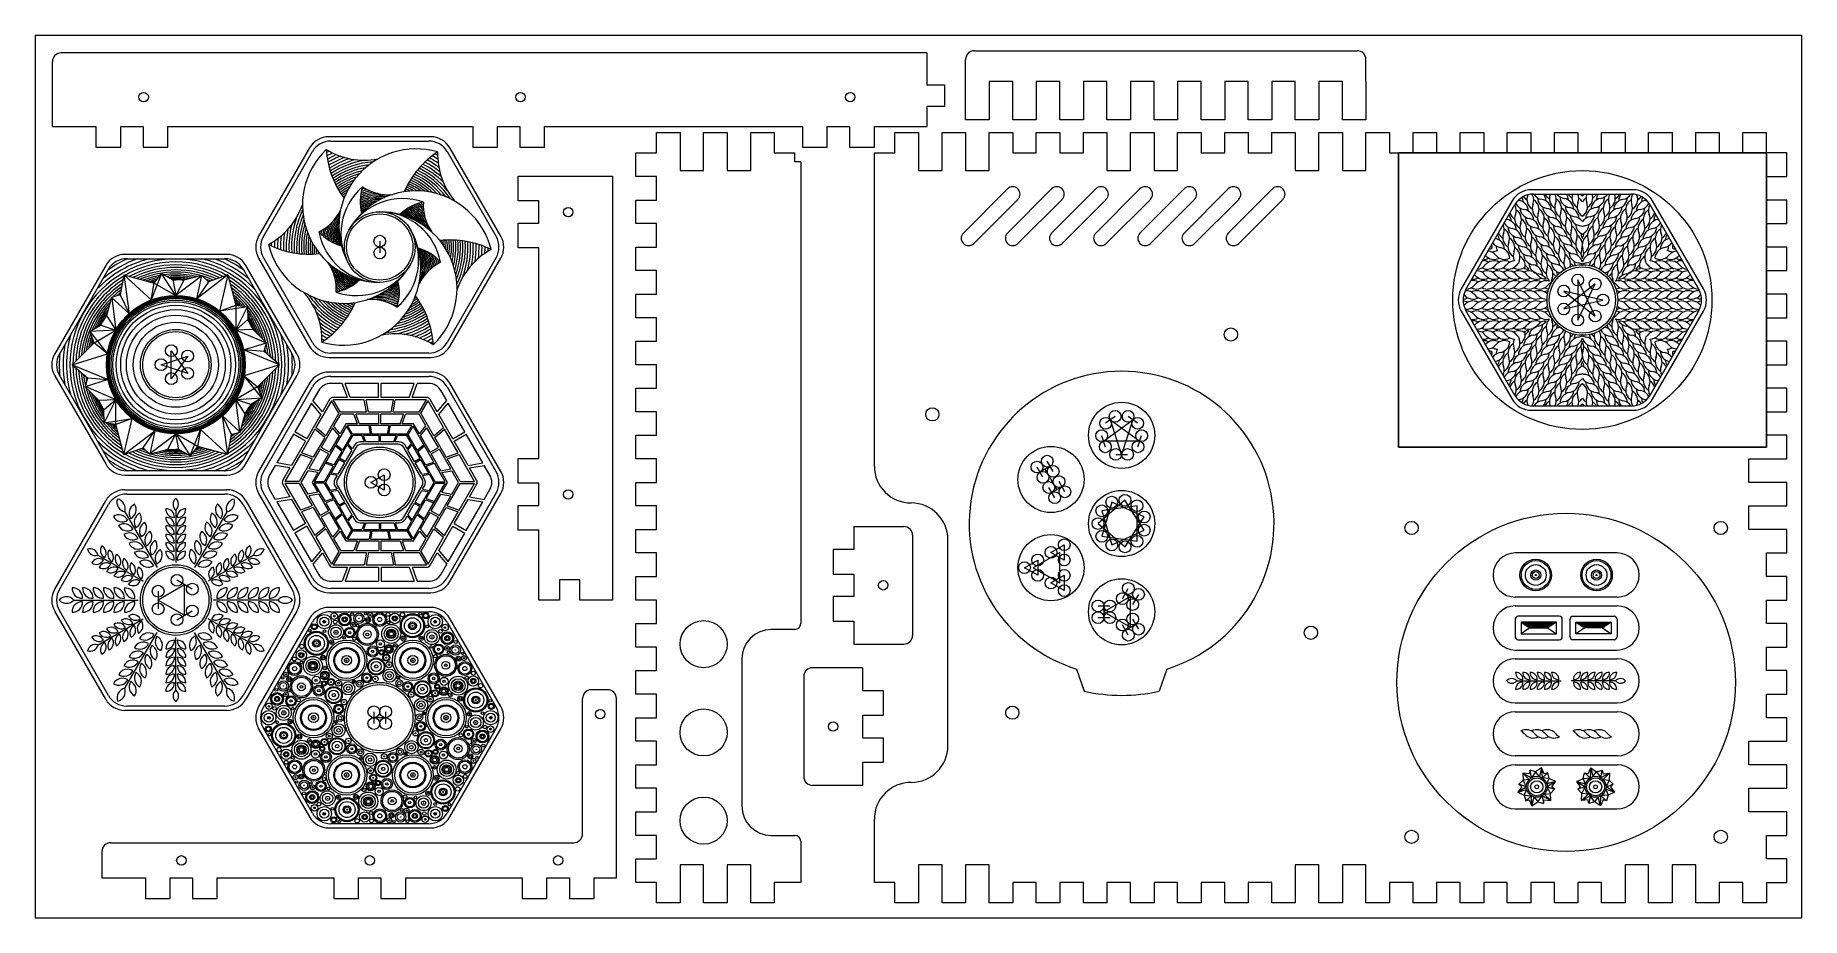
# Model space of a CAD drawing. Header units: millimetres. Extents: x -450 to 150, y -660 to -360.
import ezdxf

# ---------------------------------------------------------------- set-up
doc = ezdxf.new("R2010")
doc.units = ezdxf.units.MM
for name, color, linetype, lineweight, true_color in [('Cut', 1, 'Continuous', 0, 0xff0000), ('psu', 214, 'Continuous', 25, 0x800080), ('Vector_Score', 5, 'Continuous', 0, 0x0000ff)]:
    doc.layers.add(name, color=color, linetype=linetype, lineweight=lineweight, true_color=true_color)

msp = doc.modelspace()

# ---------------------------------------------------------------- linework, layer by layer
at = {"layer": 'Cut'}
for p, q in [((-450, -360), (-450, -660)), ((-450, -360), (150, -360)), ((150, -660), (150, -360)), ((-147.2, -366), (-441.2, -366)), ((-147.2, -366), (-147.2, -376.8)), ((-131, -365.25), (-1, -365.25)), ((-444.2, -391), (-444.2, -369)), ((-134, -388.75), (-134, -368.25)), ((2, -375.75), (2, -368.25)), ((-147.2, -376.8), (-141.2, -376.8)), ((-141.2, -376.8), (-141.2, -384.2)), ((-126, -375.75), (-126, -388.75)), ((-118, -375.75), (-126, -375.75)), ((-118, -388.75), (-118, -375.75)), ((-110, -375.75), (-110, -388.75)), ((-102, -375.75), (-110, -375.75)), ((-102, -388.75), (-102, -375.75)), ((-94, -375.75), (-94, -388.75)), ((-86, -375.75), (-94, -375.75)), ((-86, -388.75), (-86, -375.75)), ((-78, -375.75), (-78, -388.75)), ((-70, -375.75), (-78, -375.75)), ((-70, -388.75), (-70, -375.75)), ((-62, -375.75), (-62, -388.75)), ((-54, -375.75), (-62, -375.75)), ((-54, -388.75), (-54, -375.75)), ((-46, -375.75), (-46, -388.75)), ((-38, -375.75), (-46, -375.75)), ((-38, -388.75), (-38, -375.75)), ((-30, -375.75), (-30, -388.75)), ((-22, -375.75), (-30, -375.75)), ((-22, -388.75), (-22, -375.75)), ((-14, -375.75), (-14, -388.75)), ((-6, -375.75), (-14, -375.75)), ((-6, -388.75), (-6, -375.75)), ((2, -375.75), (2, -388.75)), ((-147.2, -384.2), (-147.2, -391)), ((-141.2, -384.2), (-147.2, -384.2)), ((-126, -388.75), (-134, -388.75)), ((-110, -388.75), (-118, -388.75)), ((-94, -388.75), (-102, -388.75)), ((-78, -388.75), (-86, -388.75)), ((-62, -388.75), (-70, -388.75)), ((-46, -388.75), (-54, -388.75)), ((-30, -388.75), (-38, -388.75)), ((-14, -388.75), (-22, -388.75)), ((2, -388.75), (-6, -388.75)), ((-444.2, -391), (-437, -391)), ((-437, -391), (-429.4, -391)), ((-429.4, -391), (-429.4, -398)), ((-421, -391), (-413.4, -391)), ((-421, -398), (-421, -391)), ((-413.4, -391), (-413.4, -398)), ((-405, -391), (-301.4, -391)), ((-405, -398), (-405, -391)), ((-315.68, -394.5), (-350.32, -394.5)), ((-301.4, -391), (-301.4, -398)), ((-293, -391), (-285.4, -391)), ((-293, -398), (-293, -391)), ((-285.4, -391), (-285.4, -398)), ((-277, -391), (-189.4, -391)), ((-277, -398), (-277, -391)), ((-239, -400), (-239, -393)), ((-239, -393), (-231, -393)), ((-231, -393), (-231, -406)), ((-223, -406), (-223, -393)), ((-223, -393), (-215, -393)), ((-215, -393), (-215, -406)), ((-207, -406), (-207, -393)), ((-207, -393), (-199, -393)), ((-199, -393), (-199, -400)), ((-189.4, -391), (-189.4, -398)), ((-181, -391), (-173.4, -391)), ((-181, -398), (-181, -391)), ((-173.4, -391), (-173.4, -398)), ((-165, -391), (-157.4, -391)), ((-165, -398), (-165, -391)), ((-158, -400), (-158, -393)), ((-158, -393), (-150, -393)), ((-157.4, -391), (-147.2, -391)), ((-150, -393), (-150, -406)), ((-142, -406), (-142, -393)), ((-142, -393), (-134, -393)), ((-134, -393), (-134, -406)), ((-126, -406), (-126, -393)), ((-126, -393), (-118, -393)), ((-118, -393), (-118, -400)), ((-110, -400), (-110, -393)), ((-110, -393), (-102, -393)), ((-102, -393), (-102, -400)), ((-94, -400), (-94, -393)), ((-94, -393), (-86, -393)), ((-86, -393), (-86, -406)), ((-78, -406), (-78, -393)), ((-78, -393), (-70, -393)), ((-70, -393), (-70, -406)), ((-62, -406), (-62, -393)), ((-62, -393), (-54, -393)), ((-54, -393), (-54, -400)), ((-46, -400), (-46, -393)), ((-46, -393), (-38, -393)), ((-38, -393), (-38, -400)), ((-30, -400), (-30, -393)), ((-30, -393), (-22, -393)), ((-22, -393), (-22, -406)), ((-14, -406), (-14, -393)), ((-14, -393), (-6, -393)), ((-6, -393), (-6, -406)), ((2, -406), (2, -393)), ((2, -393), (10, -393)), ((10, -393), (10, -400)), ((18, -400), (18, -393)), ((18, -393), (26, -393)), ((26, -393), (26, -400)), ((34, -400), (34, -393)), ((34, -393), (42, -393)), ((42, -393), (42, -400)), ((50, -400), (50, -393)), ((50, -393), (58, -393)), ((58, -393), (58, -400)), ((66, -400), (66, -393)), ((66, -393), (74, -393)), ((74, -393), (74, -400)), ((82, -400), (82, -393)), ((82, -393), (90, -393)), ((90, -393), (90, -400)), ((98, -400), (98, -393)), ((98, -393), (106, -393)), ((106, -393), (106, -400)), ((114, -400), (114, -393)), ((114, -393), (122, -393)), ((122, -393), (122, -400)), ((130, -400), (130, -393)), ((130, -393), (138, -393)), ((138, -400), (138, -393)), ((-429.4, -398), (-421, -398)), ((-413.4, -398), (-405, -398)), ((-356.82, -398.25), (-374.14, -428.25)), ((-291.86, -428.25), (-309.18, -398.25)), ((-301.4, -398), (-293, -398)), ((-285.4, -398), (-277, -398)), ((-246, -408), (-246, -400)), ((-246, -400), (-239, -400)), ((-199, -400), (-192, -400)), ((-192, -403), (-192, -400)), ((-189.4, -398), (-181, -398)), ((-173.4, -398), (-165, -398)), ((-165, -400), (-158, -400)), ((-165, -506.5), (-165, -400)), ((-165, -402), (-165, -402)), ((-118, -400), (-110, -400)), ((-102, -400), (-94, -400)), ((-54, -400), (-46, -400)), ((-38, -400), (-30, -400)), ((10, -400), (18, -400)), ((26, -400), (34, -400)), ((42, -400), (50, -400)), ((58, -400), (66, -400)), ((74, -400), (82, -400)), ((90, -400), (98, -400)), ((106, -400), (114, -400)), ((122, -400), (130, -400)), ((145, -400), (138, -400)), ((145, -408), (145, -400)), ((-286, -407.9), (-254, -407.9)), ((-286, -416.3), (-286, -407.9)), ((-254, -407.9), (-254, -552.1)), ((-239, -408), (-246, -408)), ((-239, -416), (-239, -408)), ((-231, -406), (-223, -406)), ((-215, -406), (-207, -406)), ((-190, -403), (-192, -403)), ((-190, -403), (-190, -560)), ((-150, -406), (-142, -406)), ((-134, -406), (-126, -406)), ((-86, -406), (-78, -406)), ((-70, -406), (-62, -406)), ((-22, -406), (-14, -406)), ((-6, -406), (2, -406)), ((138, -408), (145, -408)), ((138, -416), (138, -408)), ((-134.77, -427.23), (-119.77, -412.23)), ((-119.77, -427.23), (-104.77, -412.23)), ((-104.77, -427.23), (-89.77, -412.23)), ((-89.77, -427.23), (-74.77, -412.23)), ((-74.77, -427.23), (-59.77, -412.23)), ((-59.77, -427.23), (-44.77, -412.23)), ((-44.77, -427.23), (-29.77, -412.23)), ((92.82, -412.5), (58.18, -412.5)), ((-279, -416.3), (-286, -416.3)), ((-279, -423.9), (-279, -416.3)), ((-246, -424), (-246, -416)), ((-246, -416), (-239, -416)), ((-131.23, -430.77), (-116.23, -415.77)), ((-116.23, -430.77), (-101.23, -415.77)), ((-101.23, -430.77), (-86.23, -415.77)), ((-86.23, -430.77), (-71.23, -415.77)), ((-71.23, -430.77), (-56.23, -415.77)), ((-56.23, -430.77), (-41.23, -415.77)), ((-41.23, -430.77), (-26.23, -415.77)), ((51.68, -416.25), (34.36, -446.25)), ((116.64, -446.25), (99.32, -416.25)), ((145, -416), (138, -416)), ((145, -424), (145, -416)), ((-286, -423.9), (-279, -423.9)), ((-286, -432.3), (-286, -423.9)), ((-239, -424), (-246, -424)), ((-239, -432), (-239, -424)), ((138, -424), (145, -424)), ((138, -432), (138, -424)), ((-246, -440), (-246, -432)), ((-246, -432), (-239, -432)), ((-384.96, -434.5), (-419.6, -434.5)), ((-374.14, -435.75), (-356.82, -465.75)), ((-309.18, -465.75), (-291.86, -435.75)), ((-279, -432.3), (-286, -432.3)), ((-279, -503.9), (-279, -432.3)), ((145, -432), (138, -432)), ((145, -440), (145, -432)), ((-426.1, -438.25), (-443.42, -468.25)), ((-361.15, -468.25), (-378.47, -438.25)), ((-239, -440), (-246, -440)), ((-239, -448), (-239, -440)), ((138, -440), (145, -440)), ((138, -448), (138, -440)), ((-246, -456), (-246, -448)), ((-246, -448), (-239, -448)), ((145, -448), (138, -448)), ((145, -456), (145, -448)), ((-239, -456), (-246, -456)), ((-239, -464), (-239, -456)), ((34.36, -453.75), (51.68, -483.75)), ((99.32, -483.75), (116.64, -453.75)), ((138, -456), (145, -456)), ((138, -464), (138, -456)), ((-246, -472), (-246, -464)), ((-246, -464), (-239, -464)), ((145, -464), (138, -464)), ((145, -472), (145, -464)), ((-350.32, -469.5), (-315.68, -469.5)), ((-239, -472), (-246, -472)), ((-239, -480), (-239, -472)), ((138, -472), (145, -472)), ((138, -480), (138, -472)), ((-443.42, -475.75), (-426.1, -505.75)), ((-378.47, -505.75), (-361.15, -475.75)), ((-356.82, -478.25), (-374.14, -508.25)), ((-315.68, -474.5), (-350.32, -474.5)), ((-291.86, -508.25), (-309.18, -478.25)), ((-246, -488), (-246, -480)), ((-246, -480), (-239, -480)), ((145, -480), (138, -480)), ((145, -488), (145, -480)), ((-239, -488), (-246, -488)), ((-239, -496), (-239, -488)), ((58.18, -487.5), (92.82, -487.5)), ((138, -488), (145, -488)), ((138, -496), (138, -488)), ((-246, -504), (-246, -496)), ((-246, -496), (-239, -496)), ((145, -496), (138, -496)), ((145, -504), (145, -496)), ((-286, -503.9), (-279, -503.9)), ((-286, -512.3), (-286, -503.9)), ((-239, -504), (-246, -504)), ((-239, -512), (-239, -504)), ((-419.6, -509.5), (-384.96, -509.5)), ((132, -504), (145, -504)), ((132, -512), (132, -504)), ((-419.6, -514.5), (-384.96, -514.5)), ((-374.14, -515.75), (-356.82, -545.75)), ((-309.18, -545.75), (-291.86, -515.75)), ((-279, -512.3), (-286, -512.3)), ((-279, -519.9), (-279, -512.3)), ((-246, -520), (-246, -512)), ((-246, -512), (-239, -512)), ((145, -512), (132, -512)), ((145, -520), (145, -512)), ((-443.42, -548.25), (-426.1, -518.25)), ((-378.47, -518.25), (-361.15, -548.25)), ((-286, -519.9), (-279, -519.9)), ((-286, -528.3), (-286, -519.9)), ((-239, -520), (-246, -520)), ((-239, -528), (-239, -520)), ((132, -520), (145, -520)), ((132, -528), (132, -520)), ((-246, -536), (-246, -528)), ((-246, -528), (-239, -528)), ((-172, -527), (-172, -534.8)), ((-172, -527), (-155, -527)), ((145, -528), (132, -528)), ((145, -536), (145, -528)), ((-279, -528.3), (-286, -528.3)), ((-279, -552.1), (-279, -528.3)), ((-152, -530), (-152, -564)), ((-140, -601.5), (-140, -531.5)), ((-239, -536), (-246, -536)), ((-239, -544), (-239, -536)), ((-172, -534.8), (-179, -534.8)), ((-179, -534.8), (-179, -543.2)), ((87.32, -536), (52.68, -536)), ((138, -536), (145, -536)), ((138, -544), (138, -536)), ((-265, -545.1), (-272, -545.1)), ((-272, -545.1), (-272, -552.1)), ((-265, -552.1), (-265, -545.1)), ((-246, -552), (-246, -544)), ((-246, -544), (-239, -544)), ((-179, -543.2), (-172, -543.2)), ((-172, -543.2), (-172, -550.8)), ((145, -544), (138, -544)), ((145, -552), (145, -544)), ((-350.32, -549.5), (-315.68, -549.5)), ((-239, -552), (-246, -552)), ((-239, -560), (-239, -552)), ((-172, -550.8), (-179, -550.8)), ((-179, -550.8), (-179, -559.2)), ((87.32, -551), (52.68, -551)), ((138, -552), (145, -552)), ((138, -560), (138, -552)), ((-426.1, -585.75), (-443.42, -555.75)), ((-361.15, -555.75), (-378.47, -585.75)), ((-315.68, -554.5), (-350.32, -554.5)), ((-272, -552.1), (-279, -552.1)), ((-254, -552.1), (-265, -552.1)), ((52.68, -554), (87.32, -554)), ((87.32, -554), (87.32, -554)), ((-356.82, -558.25), (-374.14, -588.25)), ((-291.86, -588.25), (-309.18, -558.25)), ((-246, -568), (-246, -560)), ((-246, -560), (-239, -560)), ((-192, -562), (-200, -562)), ((-179, -559.2), (-172, -559.2)), ((-172, -559.2), (-172, -567)), ((145, -560), (138, -560)), ((145, -568), (145, -560)), ((-239, -568), (-246, -568)), ((-239, -576), (-239, -568)), ((-172, -567), (-155, -567)), ((52.68, -569), (87.32, -569)), ((138, -568), (145, -568)), ((138, -576), (138, -568)), ((-246, -584), (-246, -576)), ((-246, -576), (-239, -576)), ((-210, -572), (-210, -622)), ((-169, -575), (-186, -575)), ((-169, -575), (-169, -582.8)), ((-96.3, -575.45), (-93.75, -582.99)), ((-65.7, -575.45), (-68.25, -582.99)), ((52.68, -572), (87.32, -572)), ((145, -576), (138, -576)), ((-189, -578), (-189, -612)), ((145, -584), (145, -576)), ((-264.12, -631.5), (-264.12, -585.5)), ((-255.6, -582.5), (-261.12, -582.5)), ((-252.6, -646.5), (-252.6, -585.5)), ((-239, -584), (-246, -584)), ((-239, -592), (-239, -584)), ((-169, -582.8), (-162, -582.8)), ((-162, -582.8), (-162, -591.2)), ((52.68, -587), (87.32, -587)), ((138, -584), (145, -584)), ((138, -592), (138, -584)), ((-384.96, -589.5), (-419.6, -589.5)), ((-246, -600), (-246, -592)), ((-246, -592), (-239, -592)), ((-169, -591.2), (-169, -598.8)), ((-162, -591.2), (-169, -591.2)), ((52.68, -590), (87.32, -590)), ((145, -592), (138, -592)), ((145, -600), (145, -592)), ((-374.14, -595.75), (-356.82, -625.75)), ((-309.18, -625.75), (-291.86, -595.75)), ((-239, -600), (-246, -600)), ((-239, -608), (-239, -600)), ((-169, -598.8), (-162, -598.8)), ((-162, -598.8), (-162, -607.2)), ((132, -600), (145, -600)), ((132, -608), (132, -600)), ((87.32, -605), (52.68, -605)), ((-246, -616), (-246, -608)), ((-246, -608), (-239, -608)), ((-169, -607.2), (-169, -615)), ((-162, -607.2), (-169, -607.2)), ((52.68, -608), (87.32, -608)), ((145, -608), (132, -608)), ((145, -616), (145, -608)), ((-239, -616), (-246, -616)), ((-239, -624), (-239, -616)), ((-169, -615), (-186, -615)), ((132, -616), (145, -616)), ((132, -624), (132, -616)), ((-246, -632), (-246, -624)), ((-246, -624), (-239, -624)), ((52.68, -623), (87.32, -623)), ((145, -624), (132, -624)), ((145, -632), (145, -624)), ((-350.32, -629.5), (-315.68, -629.5)), ((-165, -648), (-165, -626.5)), ((-424.4, -634.5), (-267.12, -634.5)), ((-239, -632), (-246, -632)), ((-239, -640), (-239, -632)), ((-200, -632), (-192, -632)), ((-190, -634), (-190, -648)), ((138, -632), (145, -632)), ((138, -640), (138, -632)), ((-427.4, -637.5), (-427.4, -646.5)), ((-246, -648), (-246, -640)), ((-246, -640), (-239, -640)), ((-231, -642), (-231, -655)), ((-223, -642), (-231, -642)), ((-223, -655), (-223, -642)), ((-215, -642), (-215, -655)), ((-207, -642), (-215, -642)), ((-207, -655), (-207, -642)), ((-150, -642), (-150, -655)), ((-142, -642), (-150, -642)), ((-142, -655), (-142, -642)), ((-134, -642), (-134, -655)), ((-126, -642), (-134, -642)), ((-126, -655), (-126, -642)), ((-22, -642), (-22, -655)), ((-14, -642), (-22, -642)), ((-14, -655), (-14, -642)), ((-6, -642), (-6, -655)), ((2, -642), (-6, -642)), ((2, -655), (2, -642)), ((90, -642), (90, -655)), ((98, -642), (90, -642)), ((106, -642), (106, -655)), ((114, -642), (106, -642)), ((114, -655), (114, -642)), ((145, -640), (138, -640)), ((145, -648), (145, -640)), ((-427.4, -646.5), (-412.6, -646.5)), ((-412.6, -646.5), (-412.6, -653.5)), ((-404.2, -646.5), (-396.6, -646.5)), ((-404.2, -653.5), (-404.2, -646.5)), ((-396.6, -646.5), (-396.6, -653.5)), ((-388.2, -646.5), (-380.6, -646.5)), ((-388.2, -653.5), (-388.2, -646.5)), ((-380.6, -646.5), (-356.2, -646.5)), ((-356.2, -646.5), (-348.6, -646.5)), ((-348.6, -646.5), (-348.6, -653.5)), ((-340.2, -646.5), (-332.6, -646.5)), ((-340.2, -653.5), (-340.2, -646.5)), ((-332.6, -646.5), (-332.6, -653.5)), ((-324.2, -653.5), (-324.2, -646.5)), ((-324.2, -646.5), (-284.6, -646.5)), ((-284.6, -646.5), (-284.6, -653.5)), ((-276.2, -646.5), (-268.6, -646.5)), ((-276.2, -653.5), (-276.2, -646.5)), ((-268.6, -646.5), (-268.6, -653.5)), ((-260.2, -646.5), (-252.6, -646.5)), ((-260.2, -653.5), (-260.2, -646.5)), ((-239, -648), (-246, -648)), ((-239, -655), (-239, -648)), ((-199, -648), (-199, -655)), ((-190, -648), (-199, -648)), ((-158, -648), (-165, -648)), ((-158, -655), (-158, -648)), ((-118, -648), (-118, -655)), ((-110, -648), (-118, -648)), ((-110, -655), (-110, -648)), ((-102, -648), (-102, -655)), ((-94, -648), (-102, -648)), ((-94, -655), (-94, -648)), ((-86, -648), (-86, -655)), ((-78, -648), (-86, -648)), ((-78, -655), (-78, -648)), ((-70, -648), (-70, -655)), ((-62, -648), (-70, -648)), ((-62, -655), (-62, -648)), ((-54, -648), (-54, -655)), ((-46, -648), (-54, -648)), ((-46, -655), (-46, -648)), ((-38, -648), (-38, -655)), ((-30, -648), (-38, -648)), ((-30, -655), (-30, -648)), ((10, -648), (10, -655)), ((18, -648), (10, -648)), ((18, -655), (18, -648)), ((26, -648), (26, -655)), ((34, -648), (26, -648)), ((34, -655), (34, -648)), ((42, -648), (42, -655)), ((50, -648), (42, -648)), ((50, -655), (50, -648)), ((58, -648), (58, -655)), ((66, -648), (58, -648)), ((74, -648), (74, -655)), ((82, -648), (74, -648)), ((82, -655), (82, -648)), ((98, -655), (98, -642)), ((122, -648), (122, -655)), ((130, -648), (122, -648)), ((138, -648), (138, -655)), ((138, -648), (145, -648)), ((-412.6, -653.5), (-404.2, -653.5)), ((-396.6, -653.5), (-388.2, -653.5)), ((-348.6, -653.5), (-340.2, -653.5)), ((-332.6, -653.5), (-324.2, -653.5)), ((-284.6, -653.5), (-276.2, -653.5)), ((-268.6, -653.5), (-260.2, -653.5)), ((66, -655), (66, -648)), ((130, -655), (130, -648)), ((-450, -660), (150, -660)), ((-231, -655), (-239, -655)), ((-215, -655), (-223, -655)), ((-199, -655), (-207, -655)), ((-150, -655), (-158, -655)), ((-134, -655), (-142, -655)), ((-118, -655), (-126, -655)), ((-102, -655), (-110, -655)), ((-86, -655), (-94, -655)), ((-70, -655), (-78, -655)), ((-54, -655), (-62, -655)), ((-38, -655), (-46, -655)), ((-22, -655), (-30, -655)), ((-6, -655), (-14, -655)), ((10, -655), (2, -655)), ((26, -655), (18, -655)), ((42, -655), (34, -655)), ((58, -655), (50, -655)), ((74, -655), (66, -655)), ((90, -655), (82, -655)), ((106, -655), (98, -655)), ((122, -655), (114, -655)), ((138, -655), (130, -655))]:
    msp.add_line(p, q, dxfattribs=at)
for centre, radius in [((-413.2, -381), 1.6), ((-285.2, -381), 1.6), ((-173.2, -381), 1.6), ((75.5, -450), 44), ((-269, -420.1), 1.6), ((-333, -432), 11.25), ((75.5, -450), 11.25), ((-402.28, -472), 11.25), ((-43.88, -461.7), 2.25), ((-81, -496), 11.25), ((-145.3, -488.88), 2.25), ((-333, -512), 11.25), ((-105, -511), 11.25), ((-269, -516.1), 1.6), ((-81, -526), 11.25), ((70, -580), 57.5), ((17.5, -527.5), 2.25), ((122.5, -527.5), 2.25), ((-105, -541), 11.25), ((-402.28, -552), 11.25), ((-162, -547), 1.6), ((-81, -556), 11.25), ((-223, -567), 8), ((-16.7, -563.12), 2.25), ((-333, -592), 11.25), ((-258.12, -590.78), 1.6), ((-223, -597), 8), ((-179, -595), 1.6), ((-118.12, -590.3), 2.25), ((-223, -627), 8), ((17.5, -632.5), 2.25), ((122.5, -632.5), 2.25), ((-400.4, -640.5), 1.6), ((-336.4, -640.5), 1.6), ((-272.4, -640.5), 1.6)]:
    msp.add_circle(centre, radius, dxfattribs=at)
for centre, radius, start, end in [((-131, -368.25), 3, 90, 180), ((-1, -368.25), 3, 0, 90), ((-441.2, -369), 3, 90, 180), ((-350.32, -402), 7.5, 90, 150), ((-315.68, -402), 7.5, 30, 90), ((-118, -414), 2.5, 315, 135), ((-103, -414), 2.5, 315, 135), ((-88, -414), 2.5, 315, 135), ((-73, -414), 2.5, 315, 135), ((-58, -414), 2.5, 315, 135), ((-43, -414), 2.5, 315, 135), ((-28, -414), 2.5, 315, 135), ((58.18, -420), 7.5, 90, 150), ((92.82, -420), 7.5, 30, 90), ((-367.64, -432), 7.5, 150, 210), ((-298.36, -432), 7.5, 330, 30), ((-133, -429), 2.5, 135, 315), ((-118, -429), 2.5, 135, 315), ((-103, -429), 2.5, 135, 315), ((-88, -429), 2.5, 135, 315), ((-73, -429), 2.5, 135, 315), ((-58, -429), 2.5, 135, 315), ((-43, -429), 2.5, 135, 315), ((-419.6, -442), 7.5, 90, 150), ((-384.96, -442), 7.5, 30, 90), ((40.86, -450), 7.5, 150, 210), ((110.14, -450), 7.5, 330, 30), ((-350.32, -462), 7.5, 210, 270), ((-315.68, -462), 7.5, 270, 330), ((-436.92, -472), 7.5, 150, 210), ((-367.64, -472), 7.5, 330, 30), ((-350.32, -482), 7.5, 90, 150), ((-315.68, -482), 7.5, 30, 90), ((-81, -526), 51.77, 287.19151, 252.80849), ((58.18, -480), 7.5, 210, 270), ((92.82, -480), 7.5, 270, 330), ((-419.6, -502), 7.5, 210, 270), ((-384.96, -502), 7.5, 270, 330), ((-367.64, -512), 7.5, 150, 210), ((-298.36, -512), 7.5, 330, 30), ((-152.5, -506.5), 12.5, 180, 270), ((-419.6, -522), 7.5, 90, 150), ((-384.96, -522), 7.5, 30, 90), ((-152.5, -531.5), 12.5, 0, 90), ((-155, -530), 3, 0, 90), ((52.68, -543.5), 7.5, 90, 270), ((87.32, -543.5), 7.5, 270, 90), ((-350.32, -542), 7.5, 210, 270), ((-315.68, -542), 7.5, 270, 330), ((-436.92, -552), 7.5, 150, 210), ((-367.64, -552), 7.5, 330, 30), ((-350.32, -562), 7.5, 90, 150), ((-315.68, -562), 7.5, 30, 90), ((52.68, -561.5), 7.5, 90, 270), ((87.32, -561.5), 7.5, 270, 90), ((-200, -572), 10, 90, 180), ((-192, -560), 2, 270, 0), ((-155, -564), 3, 270, 0), ((-186, -578), 3, 90, 180), ((52.68, -579.5), 7.5, 90, 270), ((87.32, -579.5), 7.5, 270, 90), ((-419.6, -582), 7.5, 210, 270), ((-384.96, -582), 7.5, 270, 330), ((-261.12, -585.5), 3, 90, 180), ((-255.6, -585.5), 3, 0, 90), ((-81, -526), 58.4, 257.38965, 282.61035), ((-367.64, -592), 7.5, 150, 210), ((-298.36, -592), 7.5, 330, 30), ((52.68, -597.5), 7.5, 90, 270), ((87.32, -597.5), 7.5, 270, 90), ((-152.5, -601.5), 12.5, 270, 0), ((-186, -612), 3, 180, 270), ((52.68, -615.5), 7.5, 90, 270), ((87.32, -615.5), 7.5, 270, 90), ((-152.5, -626.5), 12.5, 90, 180), ((-200, -622), 10, 180, 270), ((-350.32, -622), 7.5, 210, 270), ((-315.68, -622), 7.5, 270, 330), ((-424.4, -637.5), 3, 90, 180), ((-267.12, -631.5), 3, 270, 0), ((-192, -634), 2, 0, 90)]:
    msp.add_arc(centre, radius, start, end, dxfattribs=at)
at = {"layer": 'psu'}
for p, q in [((138, -400), (13, -400)), ((13, -400), (13, -500)), ((138, -500), (138, -400)), ((13, -500), (138, -500))]:
    msp.add_line(p, q, dxfattribs=at)
at = {"layer": 'Vector_Score'}
for p, q in [((-349.65, -395.96), (-316.35, -395.96)), ((-372.53, -428.4), (-355.89, -399.56)), ((-310.11, -399.56), (-293.47, -428.4)), ((58.85, -413.96), (92.15, -413.96)), ((35.97, -446.4), (52.61, -417.56)), ((98.39, -417.56), (115.03, -446.4)), ((-333, -430), (-333, -434)), ((-418.93, -435.96), (-385.64, -435.96)), ((-355.89, -464.44), (-372.53, -435.6)), ((-293.47, -435.6), (-310.11, -464.44)), ((-441.82, -468.4), (-425.17, -439.56)), ((-419.91, -441.47), (-421.18, -448.27)), ((-419.91, -441.47), (-409.66, -444.22)), ((-419.91, -441.47), (-410.66, -449.99)), ((-419.91, -441.47), (-418.14, -454.59)), ((-407.16, -441.04), (-410.66, -449.99)), ((-409.66, -444.22), (-407.16, -441.04)), ((-407.16, -441.04), (-403.34, -443.17)), ((-402.28, -448.45), (-407.16, -441.04)), ((-403.34, -443.17), (-402.28, -443.17)), ((-403.34, -443.17), (-402.28, -448.45)), ((-393.44, -441.78), (-402.28, -448.45)), ((-399.55, -443.27), (-402.28, -443.17)), ((-399.55, -443.27), (-402.28, -448.45)), ((-393.4, -441.62), (-399.55, -443.27)), ((-384.66, -441.47), (-395.14, -449.56)), ((-395.14, -449.56), (-393.4, -441.62)), ((-391.18, -443.77), (-395.14, -449.56)), ((-391.18, -443.77), (-393.4, -441.62)), ((-384.66, -441.47), (-391.18, -443.77)), ((-384.66, -441.47), (-387.41, -453.74)), ((-384.66, -441.47), (-381.91, -451.72)), ((-379.39, -439.56), (-362.75, -468.4)), ((79.86, -455.47), (73.94, -443.18)), ((73.94, -443.18), (73.94, -456.82)), ((-424.15, -449.12), (-425.8, -455.27)), ((-421.18, -448.27), (-424.15, -449.12)), ((-418.14, -454.59), (-424.15, -449.12)), ((-424.03, -449.23), (-422.68, -460.22)), ((-421.18, -448.27), (-418.14, -454.59)), ((-418.14, -454.59), (-410.66, -449.99)), ((-410.66, -449.99), (-409.66, -444.22)), ((-410.66, -449.99), (-402.28, -448.45)), ((-409.66, -444.22), (-402.28, -448.45)), ((-402.28, -448.45), (-395.14, -449.56)), ((-395.14, -449.56), (-387.41, -453.74)), ((79.86, -444.53), (69.19, -453.04)), ((82.5, -450), (69.19, -446.96)), ((69.19, -446.96), (79.86, -455.47)), ((69.19, -453.04), (82.5, -450)), ((73.94, -456.82), (79.86, -444.53)), ((-425.8, -455.27), (-427.25, -457.58)), ((-425.8, -455.27), (-422.68, -460.22)), ((-422.68, -460.22), (-418.14, -454.59)), ((-387.41, -453.74), (-381.91, -451.72)), ((-377.91, -452.29), (-387.41, -453.74)), ((-387.41, -453.74), (-381.89, -460.22)), ((-381.91, -451.72), (-377.91, -452.29)), ((-381.91, -451.72), (-381.89, -460.22)), ((-381.89, -460.22), (-377.91, -452.29)), ((-377.91, -452.29), (-377.84, -456.67)), ((52.61, -482.44), (35.97, -453.6)), ((115.03, -453.6), (98.39, -482.44)), ((-431.53, -460.75), (-427.78, -458.5)), ((-422.68, -460.22), (-431.53, -460.75)), ((-430.03, -464.5), (-431.53, -460.75)), ((-431.53, -460.75), (-425.53, -468.25)), ((-430.03, -464.5), (-422.68, -460.22)), ((-427.78, -458.5), (-427.25, -457.58)), ((-427.78, -458.5), (-422.68, -460.22)), ((-425.53, -468.25), (-422.68, -460.22)), ((-377.84, -456.67), (-381.89, -460.22)), ((-376.03, -460), (-381.89, -460.22)), ((-381.89, -460.22), (-379.28, -466.97)), ((-371.69, -464.55), (-381.89, -460.22)), ((-377.84, -456.67), (-377.31, -457.58)), ((-376.03, -460), (-377.31, -457.58)), ((-371.53, -464.5), (-376.03, -460)), ((-437.53, -472), (-430.03, -464.5)), ((-425.53, -468.25), (-430.03, -464.5)), ((-403.83, -467.24), (-398.24, -474.94)), ((-403.83, -476.76), (-403.83, -467.24)), ((-379.28, -466.97), (-371.53, -464.5)), ((-367.03, -472), (-379.28, -466.97)), ((-372.28, -467.5), (-379.28, -466.97)), ((-379.28, -466.97), (-379.03, -475.75)), ((-372.28, -467.5), (-371.53, -464.5)), ((-367.03, -472), (-372.28, -467.5)), ((-437.53, -472), (-425.53, -468.25)), ((-437.53, -472), (-432.28, -476.5)), ((-437.53, -472), (-425.29, -477.03)), ((-425.29, -477.03), (-425.53, -468.25)), ((-407.28, -472), (-398.24, -469.06)), ((-398.24, -474.94), (-407.28, -472)), ((-398.24, -469.06), (-403.83, -476.76)), ((-367.03, -472), (-379.03, -475.75)), ((-367.03, -472), (-374.53, -479.5)), ((-316.35, -468.04), (-349.65, -468.04)), ((-425.17, -504.44), (-441.82, -475.6)), ((-432.28, -476.5), (-433.03, -479.5)), ((-425.29, -477.03), (-433.03, -479.5)), ((-433.03, -479.5), (-428.53, -484)), ((-432.88, -479.45), (-422.68, -483.78)), ((-432.28, -476.5), (-425.29, -477.03)), ((-422.68, -483.78), (-425.29, -477.03)), ((-379.03, -475.75), (-381.89, -483.78)), ((-374.53, -479.5), (-381.89, -483.78)), ((-362.75, -475.6), (-379.39, -504.44)), ((-379.03, -475.75), (-374.53, -479.5)), ((-373.03, -483.25), (-379.03, -475.75)), ((-374.53, -479.5), (-373.03, -483.25)), ((-372.53, -508.4), (-355.89, -479.56)), ((-349.65, -475.96), (-316.35, -475.96)), ((-345.74, -478.39), (-349.59, -478.39)), ((-344.01, -483.12), (-345.74, -478.39)), ((-333.47, -478.39), (-344.73, -478.39)), ((-343.01, -483.12), (-344.73, -478.39)), ((-333.47, -483.12), (-333.47, -478.39)), ((-321.27, -478.39), (-332.53, -478.39)), ((-332.53, -483.12), (-332.53, -478.39)), ((-322.99, -483.12), (-321.27, -478.39)), ((-321.99, -483.12), (-320.26, -478.39)), ((-316.41, -478.39), (-320.26, -478.39)), ((-310.11, -479.56), (-293.47, -508.4)), ((-428.53, -484), (-422.68, -483.78)), ((-428.53, -484), (-427.25, -486.42)), ((-426.72, -487.33), (-422.68, -483.78)), ((-422.68, -483.78), (-426.65, -491.71)), ((-422.65, -492.28), (-422.68, -483.78)), ((-417.15, -490.26), (-422.68, -483.78)), ((-381.89, -483.78), (-386.42, -489.41)), ((-381.89, -483.78), (-373.03, -483.25)), ((-378.76, -488.73), (-381.89, -483.78)), ((-376.78, -485.5), (-381.89, -483.78)), ((-380.53, -494.77), (-381.89, -483.78)), ((-376.78, -485.5), (-377.31, -486.42)), ((-373.03, -483.25), (-376.78, -485.5)), ((-356.24, -485.03), (-361.87, -494.78)), ((-353.01, -488.89), (-356.24, -485.03)), ((-353.81, -480.82), (-355.74, -484.16)), ((-352.5, -488.02), (-355.74, -484.16)), ((-349.4, -484.25), (-354.68, -493.39)), ((-350.11, -483.87), (-352.5, -488.02)), ((-346.95, -488.49), (-349.4, -484.25)), ((-338.28, -483.92), (-348.83, -483.92)), ((-346.38, -488.17), (-348.83, -483.92)), ((-344.01, -483.12), (-348.81, -483.12)), ((-333.47, -483.12), (-343.01, -483.12)), ((-337.53, -488.17), (-338.28, -483.92)), ((-328.38, -483.92), (-337.62, -483.92)), ((-336.87, -488.17), (-337.62, -483.92)), ((-322.99, -483.12), (-332.53, -483.12)), ((-329.13, -488.17), (-328.38, -483.92)), ((-328.47, -488.17), (-327.72, -483.92)), ((-317.17, -483.92), (-327.72, -483.92)), ((-317.19, -483.12), (-321.99, -483.12)), ((-319.62, -488.17), (-317.17, -483.92)), ((-319.05, -488.49), (-316.6, -484.25)), ((-311.32, -493.39), (-316.6, -484.25)), ((-313.5, -488.02), (-315.89, -483.87)), ((-313.5, -488.02), (-310.26, -484.16)), ((-312.99, -488.89), (-309.76, -485.03)), ((-310.26, -484.16), (-312.19, -480.82)), ((-304.13, -494.78), (-309.76, -485.03)), ((-426.72, -487.33), (-427.25, -486.42)), ((-426.65, -491.71), (-426.72, -487.33)), ((-426.65, -491.71), (-417.15, -490.26)), ((-422.65, -492.28), (-426.65, -491.71)), ((-417.15, -490.26), (-422.65, -492.28)), ((-419.91, -502.53), (-417.15, -490.26)), ((-409.43, -494.44), (-417.15, -490.26)), ((-386.42, -489.41), (-393.9, -494.01)), ((-384.66, -502.53), (-386.42, -489.41)), ((-386.42, -489.41), (-380.41, -494.88)), ((-383.38, -495.73), (-386.42, -489.41)), ((-380.41, -494.88), (-378.76, -488.73)), ((-378.76, -488.73), (-377.31, -486.42)), ((-353.01, -488.89), (-357.77, -497.15)), ((-346.95, -488.49), (-351.37, -496.16)), ((-346.38, -488.82), (-348.68, -492.8)), ((-337.53, -488.17), (-346.38, -488.17)), ((-341.78, -488.82), (-346.38, -488.82)), ((-340.6, -492.08), (-341.78, -488.82)), ((-333.33, -488.82), (-341.09, -488.82)), ((-339.9, -492.08), (-341.09, -488.82)), ((-329.13, -488.17), (-336.87, -488.17)), ((-333.33, -492.08), (-333.33, -488.82)), ((-324.91, -488.82), (-332.67, -488.82)), ((-332.67, -492.08), (-332.67, -488.82)), ((-319.62, -488.17), (-328.47, -488.17)), ((-326.1, -492.08), (-324.91, -488.82)), ((-325.4, -492.08), (-324.22, -488.82)), ((-319.62, -488.82), (-324.22, -488.82)), ((-317.32, -492.8), (-319.62, -488.82)), ((-314.63, -496.16), (-319.05, -488.49)), ((-308.23, -497.15), (-312.99, -488.89)), ((-87.18, -498.01), (-77.18, -490.74)), ((-83.2, -489.57), (-86.44, -491.92)), ((-81, -502.5), (-84.82, -490.74)), ((-84.82, -490.74), (-74.82, -498.01)), ((-77.18, -490.74), (-81, -502.5)), ((-75.56, -491.92), (-78.8, -489.57)), ((92.15, -486.04), (58.85, -486.04)), ((-419.91, -502.53), (-422.65, -492.28)), ((-419.91, -502.53), (-409.43, -494.44)), ((-413.38, -500.23), (-409.43, -494.44)), ((-409.43, -494.44), (-411.16, -502.38)), ((-411.13, -502.22), (-402.28, -495.55)), ((-402.28, -495.55), (-409.43, -494.44)), ((-405.01, -500.73), (-402.28, -495.55)), ((-393.9, -494.01), (-402.28, -495.55)), ((-394.9, -499.78), (-402.28, -495.55)), ((-402.28, -495.55), (-397.4, -502.96)), ((-401.22, -500.83), (-402.28, -495.55)), ((-397.4, -502.96), (-393.9, -494.01)), ((-393.9, -494.01), (-394.9, -499.78)), ((-384.66, -502.53), (-393.9, -494.01)), ((-384.66, -502.53), (-383.38, -495.73)), ((-383.38, -495.73), (-380.41, -494.88)), ((-362.35, -495.6), (-367.97, -505.35)), ((-358.25, -497.97), (-363.01, -506.23)), ((-358.25, -497.97), (-362.35, -495.6)), ((-357.77, -497.15), (-361.87, -494.78)), ((-355.01, -493.96), (-359.63, -501.96)), ((-351.7, -496.73), (-355.58, -503.44)), ((-351.7, -496.73), (-355.01, -493.96)), ((-351.37, -496.16), (-354.68, -493.39)), ((-349.03, -493.4), (-352.91, -500.13)), ((-346.8, -496.07), (-350.08, -501.76)), ((-346.8, -496.07), (-349.03, -493.4)), ((-346.45, -495.46), (-348.68, -492.8)), ((-344.31, -492.86), (-347.95, -499.16)), ((-344.5, -492.08), (-346.45, -495.46)), ((-342.62, -495.79), (-345.67, -501.07)), ((-340.6, -492.08), (-344.5, -492.08)), ((-342.62, -495.79), (-344.31, -492.86)), ((-329.81, -492.64), (-343.92, -492.64)), ((-342.23, -495.56), (-343.92, -492.64)), ((-342.17, -495.9), (-343.82, -498.76)), ((-336.13, -495.56), (-342.23, -495.56)), ((-339.06, -496.01), (-342.23, -496.01)), ((-333.33, -492.08), (-339.9, -492.08)), ((-338.24, -498.27), (-339.06, -496.01)), ((-333.23, -496.01), (-338.58, -496.01)), ((-337.76, -498.27), (-338.58, -496.01)), ((-336.13, -495.56), (-336.64, -492.64)), ((-335.67, -495.56), (-336.19, -492.64)), ((-330.33, -495.56), (-335.67, -495.56)), ((-333.23, -498.27), (-333.23, -496.01)), ((-332.78, -498.27), (-332.78, -496.01)), ((-327.42, -496.01), (-332.78, -496.01)), ((-326.1, -492.08), (-332.67, -492.08)), ((-330.33, -495.56), (-329.81, -492.64)), ((-329.87, -495.56), (-329.36, -492.64)), ((-323.77, -495.56), (-329.87, -495.56)), ((-322.08, -492.64), (-329.36, -492.64)), ((-328.24, -498.27), (-327.42, -496.01)), ((-327.76, -498.27), (-326.94, -496.01)), ((-323.64, -496.01), (-326.94, -496.01)), ((-321.5, -492.08), (-325.4, -492.08)), ((-323.77, -495.56), (-322.08, -492.64)), ((-322.18, -498.76), (-323.77, -496.01)), ((-323.38, -495.79), (-321.69, -492.86)), ((-320.33, -501.07), (-323.38, -495.79)), ((-314.64, -505.08), (-321.69, -492.86)), ((-319.55, -495.46), (-321.5, -492.08)), ((-319.55, -495.46), (-317.32, -492.8)), ((-319.2, -496.07), (-316.97, -493.4)), ((-315.92, -501.76), (-319.2, -496.07)), ((-313.09, -500.13), (-316.97, -493.4)), ((-314.63, -496.16), (-311.32, -493.39)), ((-314.3, -496.73), (-310.99, -493.96)), ((-310.42, -503.44), (-314.3, -496.73)), ((-306.37, -501.96), (-310.99, -493.96)), ((-308.23, -497.15), (-304.13, -494.78)), ((-307.75, -497.97), (-303.65, -495.6)), ((-302.99, -506.23), (-307.75, -497.97)), ((-298.03, -505.35), (-303.65, -495.6)), ((-87.8, -496.11), (-86.56, -499.91)), ((-75.44, -499.91), (-74.2, -496.11)), ((-419.91, -502.53), (-413.38, -500.23)), ((-413.38, -500.23), (-411.16, -502.38)), ((-411.16, -502.38), (-405.01, -500.73)), ((-405.01, -500.73), (-402.28, -500.83)), ((-401.22, -500.83), (-402.28, -500.83)), ((-397.4, -502.96), (-401.22, -500.83)), ((-394.9, -499.78), (-397.4, -502.96)), ((-384.66, -502.53), (-394.9, -499.78)), ((-359.96, -502.54), (-365.23, -511.67)), ((-355.91, -504.01), (-359.96, -502.54)), ((-355.58, -503.44), (-359.63, -501.96)), ((-353.24, -500.69), (-357.12, -507.42)), ((-348.18, -499.56), (-355.23, -511.78)), ((-350.41, -502.32), (-353.7, -508.02)), ((-350.41, -502.32), (-353.24, -500.69)), ((-350.08, -501.76), (-352.91, -500.13)), ((-345.9, -501.47), (-348.57, -506.09)), ((-345.9, -501.47), (-348.18, -499.56)), ((-345.67, -501.07), (-347.95, -499.16)), ((-341.15, -500.13), (-347.35, -510.88)), ((-344.06, -499.17), (-346.73, -503.81)), ((-344.78, -504.94), (-346.73, -503.81)), ((-342.52, -501.01), (-344.78, -504.94)), ((-342.52, -501.01), (-344.06, -499.17)), ((-342.28, -500.6), (-343.82, -498.76)), ((-341.58, -499.39), (-342.28, -500.6)), ((-338.24, -498.27), (-339.63, -498.27)), ((-326.8, -499.01), (-339.2, -499.01)), ((-333.23, -498.27), (-337.76, -498.27)), ((-328.24, -498.27), (-332.78, -498.27)), ((-326.37, -498.27), (-327.76, -498.27)), ((-318.65, -510.88), (-324.85, -500.13)), ((-323.72, -500.6), (-324.42, -499.39)), ((-323.72, -500.6), (-322.18, -498.76)), ((-323.48, -501.01), (-321.94, -499.17)), ((-321.22, -504.94), (-323.48, -501.01)), ((-319.27, -503.81), (-321.94, -499.17)), ((-321.22, -504.94), (-319.27, -503.81)), ((-320.33, -501.07), (-318.05, -499.16)), ((-320.1, -501.47), (-317.82, -499.56)), ((-317.43, -506.09), (-320.1, -501.47)), ((-315.92, -501.76), (-313.09, -500.13)), ((-315.59, -502.32), (-312.76, -500.69)), ((-312.3, -508.02), (-315.59, -502.32)), ((-308.88, -507.42), (-312.76, -500.69)), ((-310.42, -503.44), (-306.37, -501.96)), ((-310.09, -504.01), (-306.04, -502.54)), ((-300.77, -511.67), (-306.04, -502.54)), ((-74.82, -498.01), (-87.18, -498.01)), ((-83, -502.5), (-79, -502.5)), ((-385.64, -508.04), (-418.93, -508.04)), ((-368.48, -506.22), (-370.41, -509.56)), ((-363.52, -507.1), (-368.48, -506.22)), ((-363.01, -506.23), (-367.97, -505.35)), ((-363.52, -507.1), (-365.91, -511.25)), ((-355.91, -504.01), (-360.33, -511.67)), ((-357.47, -508.02), (-359.77, -512)), ((-354.05, -508.62), (-357.47, -508.02)), ((-353.7, -508.02), (-357.12, -507.42)), ((-354.05, -508.62), (-356, -512)), ((-348.8, -506.49), (-351.85, -511.78)), ((-348.8, -506.49), (-351.59, -505.47)), ((-349.87, -509.25), (-351.46, -512)), ((-348.57, -506.09), (-351.36, -505.08)), ((-347.51, -509.67), (-349.87, -509.25)), ((-346.96, -504.2), (-349.63, -508.84)), ((-347.27, -509.25), (-349.63, -508.84)), ((-347.51, -509.67), (-348.21, -510.88)), ((-345.01, -505.33), (-347.27, -509.25)), ((-345.01, -505.33), (-346.96, -504.2)), ((-336, -512), (-331.5, -509.4)), ((-331.5, -509.4), (-331.5, -514.6)), ((-320.99, -505.33), (-319.04, -504.2)), ((-318.73, -509.25), (-320.99, -505.33)), ((-316.37, -508.84), (-319.04, -504.2)), ((-318.73, -509.25), (-316.37, -508.84)), ((-318.49, -509.67), (-316.13, -509.25)), ((-317.79, -510.88), (-318.49, -509.67)), ((-317.43, -506.09), (-314.64, -505.08)), ((-317.2, -506.49), (-314.41, -505.47)), ((-314.15, -511.78), (-317.2, -506.49)), ((-314.47, -512.11), (-316.13, -509.25)), ((-310.77, -511.78), (-314.41, -505.47)), ((-312.3, -508.02), (-308.88, -507.42)), ((-311.95, -508.62), (-308.53, -508.02)), ((-310, -512), (-311.95, -508.62)), ((-305.67, -511.67), (-310.09, -504.01)), ((-306.23, -512), (-308.53, -508.02)), ((-302.99, -506.23), (-298.03, -505.35)), ((-302.48, -507.1), (-297.52, -506.22)), ((-300.09, -511.25), (-302.48, -507.1)), ((-295.59, -509.56), (-297.52, -506.22)), ((-107.73, -510.27), (-109.73, -506.8)), ((-105.27, -506.54), (-108.73, -508.54)), ((-103, -514.46), (-107, -507.54)), ((-104.27, -508.27), (-106.27, -504.8)), ((-418.93, -515.96), (-385.64, -515.96)), ((-355.89, -544.44), (-372.53, -515.6)), ((-370.41, -514.44), (-368.48, -517.78)), ((-365.91, -512.75), (-363.52, -516.9)), ((-360.33, -511.67), (-365.23, -511.67)), ((-365.23, -512.33), (-359.96, -521.46)), ((-360.33, -512.33), (-365.23, -512.33)), ((-360.33, -512.33), (-355.91, -519.99)), ((-359.77, -512), (-357.47, -515.98)), ((-354.05, -515.38), (-357.47, -515.98)), ((-353.7, -515.98), (-357.12, -516.58)), ((-356, -512), (-354.05, -515.38)), ((-351.85, -511.78), (-355.23, -511.78)), ((-355.23, -512.23), (-351.59, -518.53)), ((-351.85, -512.23), (-355.23, -512.23)), ((-353.7, -515.98), (-350.41, -521.68)), ((-351.85, -512.23), (-348.8, -517.51)), ((-351.53, -511.89), (-349.87, -514.75)), ((-347.51, -514.33), (-349.87, -514.75)), ((-347.27, -514.75), (-349.63, -515.16)), ((-349.63, -515.16), (-346.96, -519.8)), ((-348.21, -513.13), (-347.51, -514.33)), ((-347.35, -513.13), (-341.15, -523.87)), ((-347.27, -514.75), (-345.01, -518.67)), ((-331.5, -514.6), (-336, -512)), ((-324.85, -523.87), (-318.65, -513.13)), ((-320.99, -518.67), (-318.73, -514.75)), ((-319.04, -519.8), (-316.37, -515.16)), ((-318.73, -514.75), (-316.37, -515.16)), ((-318.49, -514.33), (-317.79, -513.13)), ((-318.49, -514.33), (-316.13, -514.75)), ((-317.82, -524.44), (-310.77, -512.23)), ((-317.2, -517.51), (-314.15, -512.23)), ((-316.13, -514.75), (-314.54, -512)), ((-315.59, -521.68), (-312.3, -515.98)), ((-314.15, -511.78), (-310.77, -511.78)), ((-314.15, -512.23), (-310.77, -512.23)), ((-312.3, -515.98), (-308.88, -516.58)), ((-311.95, -515.38), (-310, -512)), ((-311.95, -515.38), (-308.53, -515.98)), ((-293.47, -515.6), (-310.11, -544.44)), ((-310.09, -519.99), (-305.67, -512.33)), ((-308.53, -515.98), (-306.23, -512)), ((-306.04, -521.46), (-300.77, -512.33)), ((-305.67, -511.67), (-300.77, -511.67)), ((-305.67, -512.33), (-300.77, -512.33)), ((-302.48, -516.9), (-300.09, -512.75)), ((-297.52, -517.78), (-295.59, -514.44)), ((-103.73, -517.2), (-105.73, -513.73)), ((-101.27, -513.46), (-104.73, -515.46)), ((-100.27, -515.2), (-102.27, -511.73)), ((-441.82, -548.4), (-425.17, -519.56)), ((-402.29, -521.48), (-402.29, -539.25)), ((-379.39, -519.56), (-362.75, -548.4)), ((-363.52, -516.9), (-368.48, -517.78)), ((-363.01, -517.77), (-367.97, -518.65)), ((-367.97, -518.65), (-362.35, -528.4)), ((-363.01, -517.77), (-358.25, -526.03)), ((-355.91, -519.99), (-359.96, -521.46)), ((-355.58, -520.56), (-359.63, -522.04)), ((-357.12, -516.58), (-353.24, -523.31)), ((-355.58, -520.56), (-351.7, -527.27)), ((-350.41, -521.68), (-353.24, -523.31)), ((-348.8, -517.51), (-351.59, -518.53)), ((-348.57, -517.91), (-351.36, -518.92)), ((-351.36, -518.92), (-344.31, -531.14)), ((-348.57, -517.91), (-345.9, -522.53)), ((-345.01, -518.67), (-346.96, -519.8)), ((-344.78, -519.06), (-346.73, -520.19)), ((-346.73, -520.19), (-344.06, -524.83)), ((-344.78, -519.06), (-342.52, -522.99)), ((-323.48, -522.99), (-321.22, -519.06)), ((-321.94, -524.83), (-319.27, -520.19)), ((-321.22, -519.06), (-319.27, -520.19)), ((-320.99, -518.67), (-319.04, -519.8)), ((-320.1, -522.53), (-317.43, -517.91)), ((-317.43, -517.91), (-314.64, -518.92)), ((-317.2, -517.51), (-314.41, -518.53)), ((-315.59, -521.68), (-312.76, -523.31)), ((-314.3, -527.27), (-310.42, -520.56)), ((-312.76, -523.31), (-308.88, -516.58)), ((-310.42, -520.56), (-306.37, -522.04)), ((-310.09, -519.99), (-306.04, -521.46)), ((-307.75, -526.03), (-302.99, -517.77)), ((-303.65, -528.4), (-298.03, -518.65)), ((-302.99, -517.77), (-298.03, -518.65)), ((-302.48, -516.9), (-297.52, -517.78)), ((-79.86, -518.08), (-89, -526)), ((-75.76, -519.95), (-87.73, -521.68)), ((-87.73, -521.68), (-84.32, -533.28)), ((-84.33, -518.72), (-87.72, -530.33)), ((-73.33, -523.74), (-84.33, -518.72)), ((-73.32, -528.25), (-79.86, -518.08)), ((-75.76, -532.04), (-75.76, -519.95)), ((-419.6, -522.01), (-408.66, -540.96)), ((-384.97, -522), (-395.91, -540.96)), ((-358.25, -526.03), (-362.35, -528.4)), ((-357.77, -526.85), (-361.87, -529.22)), ((-359.63, -522.04), (-355.01, -530.04)), ((-357.77, -526.85), (-353.01, -535.11)), ((-351.7, -527.27), (-355.01, -530.04)), ((-351.37, -527.84), (-354.68, -530.61)), ((-350.08, -522.24), (-352.91, -523.87)), ((-352.91, -523.87), (-349.03, -530.6)), ((-351.37, -527.84), (-346.95, -535.51)), ((-350.08, -522.24), (-346.8, -527.93)), ((-346.8, -527.93), (-349.03, -530.6)), ((-345.9, -522.53), (-348.18, -524.44)), ((-345.67, -522.93), (-347.95, -524.84)), ((-345.67, -522.93), (-342.62, -528.21)), ((-342.52, -522.99), (-344.06, -524.83)), ((-342.28, -523.4), (-343.82, -525.24)), ((-343.82, -525.24), (-342.23, -527.99)), ((-342.36, -527.99), (-339.06, -527.99)), ((-342.28, -523.4), (-341.58, -524.61)), ((-339.63, -525.73), (-338.24, -525.73)), ((-339.2, -524.99), (-326.8, -524.99)), ((-338.24, -525.73), (-339.06, -527.99)), ((-337.76, -525.73), (-338.58, -527.99)), ((-338.58, -527.99), (-333.23, -527.99)), ((-337.76, -525.73), (-333.23, -525.73)), ((-333.23, -525.73), (-333.23, -527.99)), ((-332.78, -525.73), (-332.78, -527.99)), ((-332.78, -527.99), (-327.42, -527.99)), ((-332.78, -525.73), (-328.24, -525.73)), ((-328.24, -525.73), (-327.42, -527.99)), ((-327.76, -525.73), (-326.37, -525.73)), ((-327.76, -525.73), (-326.94, -527.99)), ((-326.94, -527.99), (-323.77, -527.99)), ((-324.42, -524.61), (-323.72, -523.4)), ((-323.83, -528.1), (-322.18, -525.24)), ((-323.72, -523.4), (-322.18, -525.24)), ((-323.48, -522.99), (-321.94, -524.83)), ((-323.38, -528.21), (-320.33, -522.93)), ((-321.69, -531.14), (-318.05, -524.84)), ((-320.33, -522.93), (-318.05, -524.84)), ((-320.1, -522.53), (-317.82, -524.44)), ((-319.2, -527.93), (-315.92, -522.24)), ((-319.2, -527.93), (-316.97, -530.6)), ((-319.05, -535.51), (-314.63, -527.84)), ((-316.97, -530.6), (-313.09, -523.87)), ((-315.92, -522.24), (-313.09, -523.87)), ((-314.63, -527.84), (-311.32, -530.61)), ((-314.3, -527.27), (-310.99, -530.04)), ((-312.99, -535.11), (-308.23, -526.85)), ((-310.99, -530.04), (-306.37, -522.04)), ((-308.23, -526.85), (-304.13, -529.22)), ((-307.75, -526.03), (-303.65, -528.4)), ((-89, -526), (-79.85, -533.92)), ((-79.85, -533.92), (-73.33, -523.74)), ((-361.87, -529.22), (-356.24, -538.97)), ((-354.68, -530.61), (-349.4, -539.75)), ((-346.45, -528.54), (-348.68, -531.2)), ((-348.68, -531.2), (-346.38, -535.18)), ((-346.45, -528.54), (-344.5, -531.92)), ((-344.5, -531.92), (-340.6, -531.92)), ((-342.62, -528.21), (-344.31, -531.14)), ((-342.23, -528.44), (-343.92, -531.36)), ((-343.92, -531.36), (-336.64, -531.36)), ((-342.23, -528.44), (-336.13, -528.44)), ((-340.6, -531.92), (-341.78, -535.18)), ((-339.9, -531.92), (-341.09, -535.18)), ((-339.9, -531.92), (-333.33, -531.92)), ((-336.13, -528.44), (-336.64, -531.36)), ((-335.67, -528.44), (-336.19, -531.36)), ((-336.19, -531.36), (-322.08, -531.36)), ((-335.67, -528.44), (-330.33, -528.44)), ((-333.33, -531.92), (-333.33, -535.18)), ((-332.67, -531.92), (-326.1, -531.92)), ((-332.67, -531.92), (-332.67, -535.18)), ((-330.33, -528.44), (-329.81, -531.36)), ((-329.87, -528.44), (-323.77, -528.44)), ((-329.87, -528.44), (-329.36, -531.36)), ((-326.1, -531.92), (-324.91, -535.18)), ((-325.4, -531.92), (-321.5, -531.92)), ((-325.4, -531.92), (-324.22, -535.18)), ((-323.77, -528.44), (-322.08, -531.36)), ((-323.38, -528.21), (-321.69, -531.14)), ((-321.5, -531.92), (-319.55, -528.54)), ((-319.62, -535.18), (-317.32, -531.2)), ((-319.55, -528.54), (-317.32, -531.2)), ((-316.6, -539.75), (-311.32, -530.61)), ((-309.76, -538.97), (-304.13, -529.22)), ((-105, -535.8), (-100.5, -533.21)), ((-100.5, -533.21), (-100.5, -538.4)), ((-87.72, -530.33), (-75.76, -532.04)), ((-84.32, -533.28), (-73.32, -528.25)), ((-428.72, -536.75), (-413.33, -545.63)), ((-375.85, -536.73), (-391.24, -545.62)), ((-353.01, -535.11), (-356.24, -538.97)), ((-352.5, -535.98), (-355.74, -539.84)), ((-355.74, -539.84), (-353.81, -543.18)), ((-352.5, -535.98), (-350.11, -540.13)), ((-346.95, -535.51), (-349.4, -539.75)), ((-346.38, -535.83), (-348.83, -540.08)), ((-346.38, -535.18), (-341.78, -535.18)), ((-346.38, -535.83), (-337.53, -535.83)), ((-341.09, -535.18), (-333.33, -535.18)), ((-337.53, -535.83), (-338.28, -540.08)), ((-336.87, -535.83), (-337.62, -540.08)), ((-336.87, -535.83), (-329.13, -535.83)), ((-332.67, -535.18), (-324.91, -535.18)), ((-329.13, -535.83), (-328.38, -540.08)), ((-328.47, -535.83), (-319.62, -535.83)), ((-328.47, -535.83), (-327.72, -540.08)), ((-324.22, -535.18), (-319.62, -535.18)), ((-319.62, -535.83), (-317.17, -540.08)), ((-319.05, -535.51), (-316.6, -539.75)), ((-315.89, -540.13), (-313.5, -535.98)), ((-313.5, -535.98), (-310.26, -539.84)), ((-312.99, -535.11), (-309.76, -538.97)), ((-312.19, -543.18), (-310.26, -539.84)), ((-114, -541), (-109.5, -538.4)), ((-102, -535.8), (-111, -541)), ((-109.5, -538.4), (-109.5, -543.6)), ((-100.5, -538.4), (-105, -535.8)), ((-102, -546.2), (-102, -535.8)), ((-408.66, -540.96), (-408.66, -540.96)), ((-396.68, -548.3), (-401.88, -545.3)), ((-395.91, -540.96), (-395.91, -540.96)), ((-349.59, -545.61), (-345.74, -545.61)), ((-348.83, -540.08), (-338.28, -540.08)), ((-348.81, -540.88), (-344.01, -540.88)), ((-344.01, -540.88), (-345.74, -545.61)), ((-343.01, -540.88), (-344.73, -545.61)), ((-344.73, -545.61), (-333.47, -545.61)), ((-343.01, -540.88), (-333.47, -540.88)), ((-337.62, -540.08), (-328.38, -540.08)), ((-333.47, -540.88), (-333.47, -545.61)), ((-332.53, -540.88), (-322.99, -540.88)), ((-332.53, -540.88), (-332.53, -545.61)), ((-332.53, -545.61), (-321.27, -545.61)), ((-327.72, -540.08), (-317.17, -540.08)), ((-322.99, -540.88), (-321.27, -545.61)), ((-321.99, -540.88), (-317.19, -540.88)), ((-321.99, -540.88), (-320.26, -545.61)), ((-320.26, -545.61), (-316.41, -545.61)), ((-109.5, -543.6), (-114, -541)), ((-111, -541), (-102, -546.2)), ((-105, -546.2), (-100.5, -543.6)), ((-100.5, -543.6), (-100.5, -548.79)), ((-436.92, -552), (-415.03, -552)), ((-415.03, -552), (-415.03, -552)), ((-399.28, -546.8), (-408.28, -552)), ((-408.28, -549), (-408.28, -555)), ((-408.28, -552), (-399.28, -557.2)), ((-399.28, -557.2), (-399.28, -546.8)), ((-367.65, -551.99), (-389.53, -552)), ((-389.53, -552), (-389.53, -552)), ((-316.35, -548.04), (-349.65, -548.04)), ((-100.5, -548.79), (-105, -546.2)), ((-78, -550.8), (-87, -556)), ((-80.73, -551.54), (-78.73, -548.07)), ((-76.27, -551.8), (-79.73, -549.8)), ((-78, -561.2), (-78, -550.8)), ((-75.27, -550.07), (-77.27, -553.54)), ((-425.17, -584.44), (-441.82, -555.6)), ((-401.88, -558.7), (-396.68, -555.7)), ((-362.75, -555.6), (-379.39, -584.44)), ((-349.65, -555.96), (-316.35, -555.96)), ((-89, -554), (-85, -554)), ((-85, -558), (-89, -558)), ((-87, -554), (-87, -558)), ((-87, -556), (-78, -561.2)), ((67.68, -557.5), (53.68, -557.5)), ((72.32, -557.5), (86.32, -557.5)), ((-428.71, -567.27), (-413.32, -558.38)), ((-419.58, -582), (-408.65, -563.05)), ((-408.65, -563.05), (-408.65, -563.05)), ((-384.95, -581.99), (-395.9, -563.04)), ((-395.9, -563.04), (-395.9, -563.04)), ((-375.84, -567.25), (-391.24, -558.37)), ((-391.24, -558.37), (-391.24, -558.37)), ((-372.53, -588.4), (-355.89, -559.56)), ((-310.11, -559.56), (-293.47, -588.4)), ((-78.73, -563.93), (-80.73, -560.46)), ((-79.73, -562.2), (-76.27, -560.2)), ((-77.27, -558.46), (-75.27, -561.93)), ((52.68, -558.5), (52.68, -564.5)), ((54.68, -559.5), (54.68, -563.5)), ((66.68, -559.5), (54.68, -559.5)), ((54.68, -559.5), (57.68, -561.5)), ((57.68, -561.5), (54.68, -563.5)), ((54.68, -563.5), (66.68, -563.5)), ((66.11, -559.88), (55.25, -559.88)), ((65.6, -560.22), (55.76, -560.22)), ((65.14, -560.53), (56.22, -560.53)), ((64.72, -560.81), (56.64, -560.81)), ((64.34, -561.06), (57.02, -561.06)), ((63.99, -561.29), (57.37, -561.29)), ((57.68, -561.5), (63.68, -561.5)), ((66.68, -559.5), (63.68, -561.5)), ((63.68, -561.5), (66.68, -563.5)), ((66.68, -563.5), (66.68, -559.5)), ((68.68, -564.5), (68.68, -558.5)), ((71.32, -564.5), (71.32, -558.5)), ((73.32, -559.5), (85.32, -559.5)), ((73.32, -563.5), (73.32, -559.5)), ((73.32, -559.5), (76.32, -561.5)), ((76.32, -561.5), (73.32, -563.5)), ((85.32, -563.5), (73.32, -563.5)), ((73.89, -559.88), (84.75, -559.88)), ((74.4, -560.22), (84.24, -560.22)), ((74.86, -560.53), (83.78, -560.53)), ((75.28, -560.81), (83.36, -560.81)), ((75.66, -561.06), (82.98, -561.06)), ((76.01, -561.29), (82.63, -561.29)), ((82.32, -561.5), (76.32, -561.5)), ((85.32, -559.5), (82.32, -561.5)), ((82.32, -561.5), (85.32, -563.5)), ((85.32, -559.5), (85.32, -563.5)), ((87.32, -558.5), (87.32, -564.5)), ((-402.27, -582.52), (-402.28, -564.75)), ((53.68, -565.5), (67.68, -565.5)), ((86.32, -565.5), (72.32, -565.5)), ((53.25, -579.5), (68.31, -579.5)), ((86.75, -579.5), (71.69, -579.5)), ((-385.64, -588.04), (-418.93, -588.04)), ((-335, -590), (-335, -594)), ((-331, -592), (-335, -592)), ((-331, -590), (-331, -594)), ((-355.89, -624.44), (-372.53, -595.6)), ((-293.47, -595.6), (-310.11, -624.44)), ((57.48, -611.1), (55.26, -610.86)), ((55.26, -610.86), (55.4, -613.27)), ((55.26, -610.86), (57.46, -613.01)), ((55.26, -610.86), (58.23, -612.41)), ((57.74, -609.85), (57.48, -611.1)), ((59.64, -610.39), (57.74, -609.85)), ((58.23, -612.41), (57.74, -609.85)), ((59.64, -610.39), (58.23, -612.41)), ((61.66, -609.06), (59.64, -610.39)), ((60.9, -612.04), (59.64, -610.39)), ((61.66, -609.06), (60.9, -612.04)), ((62.56, -611.1), (61.66, -609.06)), ((61.66, -609.06), (61.8, -612.41)), ((61.8, -612.41), (63.77, -610.7)), ((63.77, -610.7), (62.56, -611.1)), ((64.25, -612.62), (63.77, -610.7)), ((75.75, -612.62), (76.23, -610.7)), ((76.23, -610.7), (77.45, -611.1)), ((78.2, -612.41), (76.23, -610.7)), ((77.45, -611.1), (78.35, -609.06)), ((78.35, -609.06), (78.2, -612.41)), ((78.35, -609.06), (80.36, -610.39)), ((78.35, -609.06), (79.11, -612.04)), ((79.11, -612.04), (80.36, -610.39)), ((80.36, -610.39), (82.26, -609.85)), ((80.36, -610.39), (81.77, -612.41)), ((81.77, -612.41), (82.26, -609.85)), ((84.74, -610.86), (81.77, -612.41)), ((82.26, -609.85), (82.53, -611.1)), ((82.53, -611.1), (84.74, -610.86)), ((84.74, -610.86), (82.54, -613.01)), ((84.74, -610.86), (84.6, -613.27)), ((54.94, -615.5), (53.62, -617.3)), ((53.62, -617.3), (56.45, -615.5)), ((53.62, -617.3), (56.58, -616.47)), ((53.62, -617.3), (55.78, -618.38)), ((55.4, -613.27), (53.98, -614.65)), ((53.98, -614.65), (54.94, -615.5)), ((56.45, -615.5), (53.98, -614.65)), ((57.46, -613.01), (55.4, -613.27)), ((55.4, -613.27), (56.45, -615.5)), ((56.58, -616.47), (55.78, -618.38)), ((64.25, -612.62), (61.8, -612.41)), ((62.57, -617.99), (64.63, -617.73)), ((64.78, -620.14), (62.57, -617.99)), ((63.45, -614.53), (64.25, -612.62)), ((66.41, -613.7), (63.45, -614.53)), ((66.41, -613.7), (63.59, -615.5)), ((64.63, -617.73), (63.59, -615.5)), ((63.59, -615.5), (66.05, -616.35)), ((66.41, -613.7), (64.25, -612.62)), ((64.63, -617.73), (66.05, -616.35)), ((64.78, -620.14), (64.63, -617.73)), ((65.09, -615.5), (66.41, -613.7)), ((66.05, -616.35), (65.09, -615.5)), ((73.59, -613.7), (75.75, -612.62)), ((74.91, -615.5), (73.59, -613.7)), ((73.59, -613.7), (76.55, -614.53)), ((73.59, -613.7), (76.42, -615.5)), ((73.95, -616.35), (74.91, -615.5)), ((76.42, -615.5), (73.95, -616.35)), ((75.37, -617.73), (73.95, -616.35)), ((75.23, -620.14), (75.37, -617.73)), ((75.23, -620.14), (77.43, -617.99)), ((75.37, -617.73), (76.42, -615.5)), ((77.43, -617.99), (75.37, -617.73)), ((75.75, -612.62), (78.2, -612.41)), ((76.55, -614.53), (75.75, -612.62)), ((82.54, -613.01), (84.6, -613.27)), ((86.38, -617.3), (83.42, -616.47)), ((83.42, -616.47), (84.22, -618.38)), ((84.6, -613.27), (83.55, -615.5)), ((83.55, -615.5), (86.02, -614.65)), ((86.38, -617.3), (83.55, -615.5)), ((86.38, -617.3), (84.22, -618.38)), ((84.6, -613.27), (86.02, -614.65)), ((86.02, -614.65), (85.06, -615.5)), ((85.06, -615.5), (86.38, -617.3)), ((55.78, -618.38), (56.26, -620.3)), ((55.78, -618.38), (58.23, -618.59)), ((58.23, -618.59), (56.26, -620.3)), ((56.26, -620.3), (57.48, -619.9)), ((57.48, -619.9), (58.38, -621.94)), ((58.38, -621.94), (58.23, -618.59)), ((58.38, -621.94), (59.14, -618.96)), ((58.38, -621.94), (60.39, -620.61)), ((59.14, -618.96), (60.39, -620.61)), ((60.39, -620.61), (61.8, -618.59)), ((60.39, -620.61), (62.3, -621.15)), ((61.8, -618.59), (62.3, -621.15)), ((64.78, -620.14), (61.8, -618.59)), ((62.3, -621.15), (62.56, -619.9)), ((62.56, -619.9), (64.78, -620.14)), ((75.23, -620.14), (78.2, -618.59)), ((77.45, -619.9), (75.23, -620.14)), ((77.71, -621.15), (77.45, -619.9)), ((78.2, -618.59), (77.71, -621.15)), ((79.61, -620.61), (77.71, -621.15)), ((79.61, -620.61), (78.2, -618.59)), ((80.87, -618.96), (79.61, -620.61)), ((81.63, -621.94), (79.61, -620.61)), ((81.63, -621.94), (80.87, -618.96)), ((81.63, -621.94), (81.77, -618.59)), ((82.53, -619.9), (81.63, -621.94)), ((84.22, -618.38), (81.77, -618.59)), ((81.77, -618.59), (83.74, -620.3)), ((83.74, -620.3), (82.53, -619.9)), ((84.22, -618.38), (83.74, -620.3)), ((-316.35, -628.04), (-349.65, -628.04))]:
    msp.add_line(p, q, dxfattribs=at)
for centre, radius in [((-333, -432), 12), ((-333, -430), 2), ((-333, -434), 2), ((75.5, -450), 12), ((73.94, -443.18), 2), ((79.86, -444.53), 2), ((-402.28, -472), 23.55), ((-402.28, -472), 23.14), ((-402.28, -472), 22.87), ((-402.28, -472), 22.5), ((69.19, -446.96), 2), ((82.5, -450), 2), ((-402.28, -472), 21.98), ((-402.28, -472), 21.37), ((-402.28, -472), 20.25), ((-402.28, -472), 18.73), ((-402.28, -472), 16.8), ((69.19, -453.04), 2), ((73.94, -456.82), 2), ((79.86, -455.47), 2), ((-402.28, -472), 14.46), ((-402.28, -472), 12), ((-403.83, -467.24), 2), ((-398.24, -469.06), 2), ((-407.28, -472), 2), ((-398.24, -474.94), 2), ((-403.83, -476.76), 2), ((-86.44, -491.92), 2), ((-83.2, -489.57), 2), ((-78.8, -489.57), 2), ((-75.56, -491.92), 2), ((-87.8, -496.11), 2), ((-86.56, -499.91), 2), ((-75.44, -499.91), 2), ((-74.2, -496.11), 2), ((-333, -512), 12), ((-106.27, -504.8), 2), ((-83, -502.5), 2), ((-79, -502.5), 2), ((-336, -512), 2), ((-331.5, -509.4), 2), ((-109.73, -506.8), 2), ((-107.73, -510.27), 2), ((-104.27, -508.27), 2), ((-102.27, -511.73), 2), ((-331.5, -514.6), 2), ((-105.73, -513.73), 2), ((-103.73, -517.2), 2), ((-100.27, -515.2), 2), ((-87.73, -521.68), 2), ((-84.33, -518.72), 2), ((-79.86, -518.08), 2), ((-75.76, -519.95), 2), ((-73.33, -523.74), 2), ((-89, -526), 2), ((-73.32, -528.25), 2), ((-105, -535.8), 2), ((-100.5, -533.21), 2), ((-87.72, -530.33), 2), ((-84.32, -533.28), 2), ((-79.85, -533.92), 2), ((-75.76, -532.04), 2), ((-402.28, -552), 12), ((-114, -541), 2), ((-109.5, -538.4), 2), ((-100.5, -538.4), 2), ((59.68, -543.5), 5.36), ((59.68, -543.5), 4.9), ((59.68, -543.5), 3.53), ((80.32, -543.5), 5.36), ((80.32, -543.5), 4.9), ((80.32, -543.5), 3.53), ((-401.88, -545.3), 2), ((-109.5, -543.6), 2), ((-105, -546.2), 2), ((-100.5, -543.6), 2), ((59.68, -543.5), 1.72), ((59.68, -543.5), 1.16), ((59.68, -543.5), 0.195), ((80.32, -543.5), 1.72), ((80.32, -543.5), 1.16), ((80.32, -543.5), 0.195), ((-408.28, -549), 2), ((-396.68, -548.3), 2), ((-100.5, -548.79), 2), ((-89, -554), 2), ((-85, -554), 2), ((-80.73, -551.54), 2), ((-78.73, -548.07), 2), ((-77.27, -553.54), 2), ((-75.27, -550.07), 2), ((-408.28, -555), 2), ((-401.88, -558.7), 2), ((-396.68, -555.7), 2), ((-351.86, -559.36), 2.45), ((-351.86, -559.36), 1.52), ((-348.45, -557.47), 1.1), ((-348.45, -557.47), 0.274), ((-344.92, -558.61), 2.19), ((-344.92, -558.61), 1.8), ((-344.92, -558.61), 0.877), ((-342.38, -556.81), 0.501), ((-340.07, -558.25), 1.77), ((-340.07, -558.25), 1.18), ((-337.81, -556.67), 0.403), ((-337.01, -558.81), 0.839), ((-336.23, -557.1), 0.822), ((-336.23, -557.1), 0.209), ((-333.02, -558.61), 2.38), ((-333.02, -558.61), 1.92), ((-333.02, -558.61), 0.709), ((-330.22, -556.89), 0.645), ((-327.9, -558.26), 1.78), ((-327.9, -558.26), 0.894), ((-327.9, -558.26), 0.528), ((-325.28, -556.93), 0.726), ((-321.88, -560.75), 4.12), ((-321.88, -560.75), 3.77), ((-319.25, -556.67), 0.45), ((-317.38, -557.29), 1.02), ((-317.38, -557.29), 0.713), ((-314.16, -559.35), 2.45), ((-314.16, -559.35), 1.52), ((-89, -558), 2), ((-85, -558), 2), ((-77.27, -558.46), 2), ((-354.51, -566.75), 4.12), ((-354.51, -566.75), 3.77), ((-356.72, -562.43), 0.45), ((-355.25, -561.12), 1.02), ((-355.25, -561.12), 0.713), ((-351.86, -559.36), 0.461), ((-351.79, -562.6), 0.467), ((-351.86, -559.36), 0.169), ((-347.88, -562.96), 2.56), ((-347.88, -562.96), 1.75), ((-348.12, -559.44), 0.609), ((-347.88, -562.96), 0.707), ((-347.88, -562.96), 0.103), ((-344.92, -558.61), 0.53), ((-343.18, -563.07), 1.77), ((-343.18, -563.07), 1.42), ((-343.18, -563.07), 0.384), ((-342.09, -560.39), 0.814), ((-342.09, -560.39), 0.247), ((-337.22, -563.69), 3.77), ((-340.53, -560.67), 0.436), ((-337.22, -563.69), 3.27), ((-340.07, -558.25), 0.0766), ((-337.22, -563.69), 1.33), ((-337.22, -563.69), 0.458), ((-337.01, -558.81), 0.375), ((-329.11, -563.5), 3.23), ((-329.11, -563.5), 2.38), ((-329.11, -563.5), 1.6), ((-330.04, -559.62), 0.514), ((-329.11, -563.5), 1.19), ((-329.11, -563.5), 0.722), ((-321.88, -560.75), 2.72), ((-321.88, -560.75), 1.32), ((-321.88, -560.75), 0.89), ((-321.88, -560.75), 0.15), ((-315.29, -564.59), 2.56), ((-316.93, -561.03), 0.467), ((-315.29, -564.59), 1.75), ((-315.29, -564.59), 0.707), ((-314.16, -559.35), 0.461), ((-314.16, -559.35), 0.169), ((-312.37, -562.63), 0.609), ((-310.04, -564.98), 2.19), ((-310.82, -561.35), 1.1), ((-310.04, -564.98), 1.8), ((-310.82, -561.35), 0.274), ((-80.73, -560.46), 2), ((-78.73, -563.93), 2), ((-75.27, -561.93), 2), ((-359.67, -570.72), 1.78), ((-359.67, -570.72), 0.894), ((-359.51, -567.78), 0.726), ((-354.51, -566.75), 2.72), ((-354.51, -566.75), 1.32), ((-354.51, -566.75), 0.89), ((-354.51, -566.75), 0.15), ((-344.25, -572.51), 6.9), ((-344.25, -572.51), 6.18), ((-349.34, -566.3), 0.714), ((-349.34, -566.3), 0.241), ((-344.25, -572.51), 4.38), ((-344.25, -572.51), 4.04), ((-345.1, -564.89), 0.453), ((-341.62, -565.18), 0.573), ((-335.39, -569.48), 1.89), ((-335.39, -569.48), 1.39), ((-335.39, -569.48), 0.416), ((-332.79, -566.92), 1.36), ((-332.39, -569.79), 0.878), ((-332.79, -566.92), 0.404), ((-332.39, -569.79), 0.597), ((-329.92, -568.66), 1.5), ((-329.92, -568.66), 1.18), ((-329.92, -568.66), 0.685), ((-321.75, -572.51), 6.9), ((-327.69, -567.41), 0.614), ((-321.75, -572.51), 6.18), ((-327.69, -567.41), 0.0555), ((-321.75, -572.51), 4.38), ((-321.75, -572.51), 4.04), ((-324.94, -565.09), 0.837), ((-324.94, -565.09), 0.36), ((-318.91, -565), 0.714), ((-318.91, -565), 0.241), ((-315.58, -567.96), 0.453), ((-315.29, -564.59), 0.103), ((-313.04, -568.72), 1.77), ((-313.04, -568.72), 1.42), ((-313.04, -568.72), 0.384), ((-310.17, -568.33), 0.814), ((-310.04, -564.98), 0.877), ((-310.04, -564.98), 0.53), ((-310.17, -568.33), 0.247), ((-309.63, -569.81), 0.436), ((-307.31, -569.01), 1.77), ((-307.31, -569.01), 1.18), ((-307.21, -566.28), 0.501), ((-307.31, -569.01), 0.0766), ((-304.81, -570.17), 0.403), ((-361.92, -575.32), 2.38), ((-361.92, -575.32), 1.92), ((-362.02, -572.04), 0.645), ((-361.92, -575.32), 0.709), ((-359.67, -570.72), 0.528), ((-359.56, -573.25), 0.514), ((-355.73, -574.38), 3.23), ((-355.73, -574.38), 2.38), ((-355.73, -574.38), 1.6), ((-355.73, -574.38), 1.19), ((-355.73, -574.38), 0.722), ((-352.27, -571.56), 0.837), ((-352.27, -571.56), 0.36), ((-351.64, -575.11), 0.614), ((-351.64, -575.11), 0.0555), ((-344.25, -572.51), 1.68), ((-344.25, -572.51), 0.75), ((-344.25, -572.51), 0.168), ((-334.18, -574.61), 2.9), ((-334.18, -574.61), 2.62), ((-334.18, -574.61), 1.71), ((-334.18, -574.61), 0.562), ((-330.78, -571.58), 1.22), ((-329.71, -577.7), 2.25), ((-330.78, -571.58), 0.964), ((-330.78, -571.58), 0.161), ((-329.87, -573.99), 1.02), ((-329.87, -573.99), 0.306), ((-321.75, -572.51), 1.68), ((-321.75, -572.51), 0.75), ((-321.75, -572.51), 0.168), ((-314.08, -571.12), 0.573), ((-310.59, -574.19), 3.77), ((-310.59, -574.19), 3.27), ((-310.59, -574.19), 1.33), ((-310.59, -574.19), 0.458), ((-306.26, -571.93), 0.839), ((-306.26, -571.93), 0.375), ((-304.1, -575.29), 2.38), ((-304.1, -575.29), 1.92), ((-304.39, -571.76), 0.822), ((-304.1, -575.29), 0.709), ((-304.39, -571.76), 0.209), ((-365.76, -581.25), 1.77), ((-365.76, -581.25), 1.18), ((-366, -578.5), 0.403), ((-365.76, -581.25), 0.0766), ((-364.84, -577.34), 0.822), ((-364.84, -577.34), 0.209), ((-363.75, -578.88), 0.839), ((-363.75, -578.88), 0.375), ((-359.62, -581.5), 3.77), ((-359.62, -581.5), 3.27), ((-359.62, -581.5), 1.33), ((-359.62, -581.5), 0.458), ((-354.62, -579.28), 1.36), ((-353.7, -582.81), 1.89), ((-353.7, -582.81), 1.39), ((-354.62, -579.28), 0.404), ((-351.67, -577.66), 1.5), ((-351.67, -577.66), 1.18), ((-351.93, -580.37), 0.878), ((-351.93, -580.37), 0.597), ((-351.67, -577.66), 0.685), ((-348.65, -584.32), 2.9), ((-348.65, -584.32), 2.62), ((-349.58, -579.87), 1.22), ((-349.58, -579.87), 0.964), ((-349.58, -579.87), 0.161), ((-347.03, -580.28), 1.02), ((-347.03, -580.28), 0.306), ((-343.74, -582), 2.25), ((-343.74, -582), 1.41), ((-333, -592), 12), ((-343.74, -582), 0.591), ((-341.75, -579.72), 0.513), ((-341.75, -579.72), 0.0828), ((-339.87, -580.4), 1.18), ((-339.87, -580.4), 0.583), ((-337.42, -578.47), 1.67), ((-337.42, -578.47), 1.26), ((-337.42, -578.47), 0.286), ((-334.51, -578.83), 0.942), ((-334.51, -578.83), 0.158), ((-329.71, -577.7), 1.41), ((-329.71, -577.7), 0.591), ((-326.39, -580.25), 1.18), ((-326.74, -578.28), 0.513), ((-326.39, -580.25), 0.583), ((-326.74, -578.28), 0.0828), ((-323.49, -581.41), 1.67), ((-323.49, -581.41), 1.26), ((-323.49, -581.41), 0.286), ((-318.53, -582.29), 2.9), ((-318.53, -582.29), 2.62), ((-318.53, -582.29), 1.71), ((-318.53, -582.29), 0.562), ((-314.69, -578.67), 1.89), ((-314.69, -578.67), 1.39), ((-314.69, -578.67), 0.416), ((-313.47, -581.42), 0.878), ((-313.47, -581.42), 0.597), ((-311.25, -583), 1.5), ((-311.17, -579.64), 1.36), ((-311.25, -583), 1.18), ((-311.17, -579.64), 0.404), ((-306.38, -581.12), 3.23), ((-306.38, -581.12), 2.38), ((-306.38, -581.12), 1.6), ((-306.38, -581.12), 1.19), ((-306.38, -581.12), 0.722), ((-300.38, -586), 4.12), ((-303.48, -578.37), 0.514), ((-301.23, -579.54), 1.78), ((-301.23, -579.54), 0.894), ((-301.2, -576.85), 0.645), ((-301.23, -579.54), 0.528), ((-298.77, -581.15), 0.726), ((-370.63, -588.11), 1.1), ((-370.63, -588.11), 0.274), ((-367.88, -585.63), 2.19), ((-367.88, -585.63), 1.8), ((-367.88, -585.63), 0.877), ((-368.17, -582.53), 0.501), ((-367.88, -585.63), 0.53), ((-365.6, -590.37), 2.56), ((-364.92, -584.07), 0.814), ((-364.92, -584.07), 0.247), ((-363.15, -586.36), 1.77), ((-363.15, -586.36), 1.42), ((-363.9, -582.86), 0.436), ((-363.15, -586.36), 0.384), ((-355.5, -592), 6.9), ((-355.5, -592), 6.18), ((-360.54, -586.05), 0.573), ((-355.5, -592), 4.38), ((-355.5, -592), 4.04), ((-353.7, -582.81), 0.416), ((-348.65, -584.32), 1.71), ((-348.65, -584.32), 0.562), ((-346.93, -589.06), 1.67), ((-346.93, -589.06), 1.26), ((-345.16, -586.72), 0.942), ((-345.16, -586.72), 0.158), ((-335, -590), 2), ((-331, -590), 2), ((-322.35, -584.11), 0.942), ((-322.35, -584.11), 0.158), ((-318.97, -587.7), 2.25), ((-318.97, -587.7), 1.41), ((-318.97, -587.7), 0.591), ((-310.5, -592), 6.9), ((-315.84, -585.71), 1.02), ((-310.5, -592), 6.18), ((-315.84, -585.71), 0.306), ((-314.2, -583.71), 1.22), ((-314.2, -583.71), 0.964), ((-310.5, -592), 4.38), ((-310.5, -592), 4.04), ((-314.2, -583.71), 0.161), ((-311.25, -583), 0.685), ((-309.05, -584.3), 0.614), ((-309.05, -584.3), 0.0555), ((-305.66, -585.53), 0.837), ((-305.66, -585.53), 0.36), ((-300.38, -586), 3.77), ((-300.38, -586), 2.72), ((-300.38, -586), 1.32), ((-300.38, -586), 0.89), ((-300.38, -586), 0.15), ((-295.13, -588.17), 1.02), ((-295.53, -586.24), 0.45), ((-295.13, -588.17), 0.713), ((-370.7, -592.01), 2.45), ((-370.7, -592.01), 1.52), ((-370.7, -592.01), 0.461), ((-370.7, -592.01), 0.169), ((-365.62, -598), 4.12), ((-368.76, -588.82), 0.609), ((-367.86, -593.57), 0.467), ((-365.6, -590.37), 1.75), ((-365.6, -590.37), 0.707), ((-365.6, -590.37), 0.103), ((-363.43, -593.3), 0.714), ((-363.43, -593.3), 0.241), ((-362.53, -588.93), 0.453), ((-355.5, -592), 1.68), ((-355.5, -592), 0.75), ((-355.5, -592), 0.168), ((-348.01, -593.44), 0.513), ((-348.01, -593.44), 0.0828), ((-346.48, -592.15), 1.18), ((-346.93, -589.06), 0.286), ((-346.48, -592.15), 0.583), ((-335, -594), 2), ((-331, -594), 2), ((-319.07, -594.94), 1.67), ((-319.52, -591.85), 1.18), ((-319.07, -594.94), 1.26), ((-319.52, -591.85), 0.583), ((-317.99, -590.56), 0.513), ((-317.99, -590.56), 0.0828), ((-310.5, -592), 1.68), ((-310.5, -592), 0.75), ((-310.5, -592), 0.168), ((-302.57, -590.7), 0.714), ((-300.4, -593.63), 2.56), ((-302.57, -590.7), 0.241), ((-300.4, -593.63), 1.75), ((-300.4, -593.63), 0.707), ((-300.4, -593.63), 0.103), ((-298.14, -590.43), 0.467), ((-295.3, -591.99), 2.45), ((-295.3, -591.99), 1.52), ((-295.3, -591.99), 0.461), ((-295.3, -591.99), 0.169), ((-370.87, -595.83), 1.02), ((-370.87, -595.83), 0.713), ((-370.47, -597.76), 0.45), ((-365.62, -598), 3.77), ((-365.62, -598), 2.72), ((-365.62, -598), 1.32), ((-365.62, -598), 0.89), ((-365.62, -598), 0.15), ((-359.62, -602.88), 3.23), ((-360.34, -598.47), 0.837), ((-360.34, -598.47), 0.36), ((-356.95, -599.7), 0.614), ((-356.95, -599.7), 0.0555), ((-354.75, -601), 1.5), ((-354.75, -601), 1.18), ((-351.8, -600.29), 1.22), ((-351.8, -600.29), 0.964), ((-350.16, -598.29), 1.02), ((-350.16, -598.29), 0.306), ((-347.47, -601.71), 2.9), ((-347.47, -601.71), 2.62), ((-347.03, -596.3), 2.25), ((-347.03, -596.3), 1.41), ((-347.03, -596.3), 0.591), ((-343.65, -599.89), 0.942), ((-343.65, -599.89), 0.158), ((-322.26, -602), 2.25), ((-320.84, -597.28), 0.942), ((-320.84, -597.28), 0.158), ((-317.35, -599.68), 2.9), ((-317.35, -599.68), 2.62), ((-319.07, -594.94), 0.286), ((-317.35, -599.68), 1.71), ((-317.35, -599.68), 0.562), ((-312.3, -601.19), 1.89), ((-312.3, -601.19), 1.39), ((-306.38, -602.5), 3.77), ((-306.38, -602.5), 3.27), ((-305.46, -597.95), 0.573), ((-302.85, -597.64), 1.77), ((-302.85, -597.64), 1.42), ((-303.47, -595.07), 0.453), ((-302.85, -597.64), 0.384), ((-301.08, -599.93), 0.814), ((-301.08, -599.93), 0.247), ((-298.12, -598.38), 2.19), ((-298.12, -598.38), 1.8), ((-298.12, -598.38), 0.877), ((-298.12, -598.38), 0.53), ((-297.24, -595.18), 0.609), ((-295.37, -595.89), 1.1), ((-295.37, -595.89), 0.274), ((-367.23, -602.85), 0.726), ((-364.77, -604.46), 1.78), ((-364.77, -604.46), 0.894), ((-364.77, -604.46), 0.528), ((-362.52, -605.63), 0.514), ((-359.62, -602.88), 2.38), ((-359.62, -602.88), 1.6), ((-359.62, -602.88), 1.19), ((-359.62, -602.88), 0.722), ((-354.83, -604.36), 1.36), ((-354.75, -601), 0.685), ((-354.83, -604.36), 0.404), ((-352.53, -602.58), 0.878), ((-351.31, -605.33), 1.89), ((-352.53, -602.58), 0.597), ((-351.31, -605.33), 1.39), ((-351.8, -600.29), 0.161), ((-351.31, -605.33), 0.416), ((-344.25, -611.49), 6.9), ((-344.25, -611.49), 6.18), ((-347.47, -601.71), 1.71), ((-347.47, -601.71), 0.562), ((-342.51, -602.59), 1.67), ((-342.51, -602.59), 1.26), ((-342.51, -602.59), 0.286), ((-339.61, -603.75), 1.18), ((-339.61, -603.75), 0.583), ((-339.26, -605.72), 0.513), ((-339.26, -605.72), 0.0828), ((-336.29, -606.3), 2.25), ((-336.29, -606.3), 1.41), ((-336.29, -606.3), 0.591), ((-331.49, -605.17), 0.942), ((-331.49, -605.17), 0.158), ((-328.58, -605.53), 1.67), ((-328.58, -605.53), 1.26), ((-328.58, -605.53), 0.286), ((-321.75, -611.49), 6.9), ((-321.75, -611.49), 6.18), ((-326.13, -603.6), 1.18), ((-326.13, -603.6), 0.583), ((-324.25, -604.28), 0.513), ((-324.25, -604.28), 0.0828), ((-322.26, -602), 1.41), ((-322.26, -602), 0.591), ((-318.97, -603.72), 1.02), ((-318.97, -603.72), 0.306), ((-316.42, -604.13), 1.22), ((-316.42, -604.13), 0.964), ((-316.42, -604.13), 0.161), ((-314.33, -606.34), 1.5), ((-314.33, -606.34), 1.18), ((-314.33, -606.34), 0.685), ((-314.07, -603.63), 0.878), ((-314.07, -603.63), 0.597), ((-311.38, -604.72), 1.36), ((-312.3, -601.19), 0.416), ((-311.38, -604.72), 0.404), ((-306.38, -602.5), 1.33), ((-306.38, -602.5), 0.458), ((-302.25, -605.12), 0.839), ((-302.25, -605.12), 0.375), ((-302.1, -601.14), 0.436), ((-300.24, -602.75), 1.77), ((-301.16, -606.66), 0.822), ((-300.24, -602.75), 1.18), ((-300, -605.5), 0.403), ((-300.24, -602.75), 0.0766), ((-297.83, -601.47), 0.501), ((-364.8, -607.15), 0.645), ((-361.9, -608.71), 2.38), ((-361.9, -608.71), 1.92), ((-361.9, -608.71), 0.709), ((-361.61, -612.24), 0.822), ((-359.74, -612.07), 0.839), ((-359.74, -612.07), 0.375), ((-355.41, -609.81), 3.77), ((-355.41, -609.81), 3.27), ((-355.41, -609.81), 1.33), ((-355.41, -609.81), 0.458), ((-344.25, -611.49), 4.38), ((-344.25, -611.49), 4.04), ((-344.25, -611.49), 1.68), ((-344.25, -611.49), 0.75), ((-344.25, -611.49), 0.168), ((-336.13, -610.01), 1.02), ((-336.13, -610.01), 0.306), ((-335.22, -612.42), 1.22), ((-335.22, -612.42), 0.964), ((-331.82, -609.39), 2.9), ((-331.82, -609.39), 2.62), ((-331.82, -609.39), 1.71), ((-331.82, -609.39), 0.562), ((-321.75, -611.49), 4.38), ((-321.75, -611.49), 4.04), ((-321.75, -611.49), 1.68), ((-321.75, -611.49), 0.75), ((-321.75, -611.49), 0.168), ((-314.36, -608.89), 0.614), ((-313.73, -612.44), 0.837), ((-314.36, -608.89), 0.0555), ((-310.27, -609.62), 3.23), ((-310.27, -609.62), 2.38), ((-310.27, -609.62), 1.6), ((-310.27, -609.62), 1.19), ((-310.27, -609.62), 0.722), ((-306.33, -613.28), 1.78), ((-306.44, -610.75), 0.514), ((-304.08, -608.68), 2.38), ((-304.08, -608.68), 1.92), ((-304.08, -608.68), 0.709), ((-303.98, -611.96), 0.645), ((-301.16, -606.66), 0.209), ((60.02, -615.5), 3.57), ((79.99, -615.5), 3.57), ((-361.61, -612.24), 0.209), ((-361.19, -613.83), 0.403), ((-358.69, -614.99), 1.77), ((-358.69, -614.99), 1.18), ((-358.79, -617.72), 0.501), ((-358.69, -614.99), 0.0766), ((-355.96, -619.02), 2.19), ((-355.96, -619.02), 1.8), ((-356.37, -614.19), 0.436), ((-355.83, -615.67), 0.814), ((-355.83, -615.67), 0.247), ((-352.96, -615.28), 1.77), ((-352.96, -615.28), 1.42), ((-352.96, -615.28), 0.384), ((-350.71, -619.41), 2.56), ((-351.92, -612.88), 0.573), ((-350.71, -619.41), 1.75), ((-350.42, -616.04), 0.453), ((-336.89, -620.5), 3.23), ((-338.31, -616.59), 0.614), ((-338.31, -616.59), 0.0555), ((-336.08, -615.34), 1.5), ((-336.08, -615.34), 1.18), ((-336.08, -615.34), 0.685), ((-335.22, -612.42), 0.161), ((-333.21, -617.08), 1.36), ((-333.61, -614.21), 0.878), ((-333.61, -614.21), 0.597), ((-333.21, -617.08), 0.404), ((-328.78, -620.31), 3.77), ((-330.61, -614.52), 1.89), ((-328.78, -620.31), 3.27), ((-330.61, -614.52), 1.39), ((-330.61, -614.52), 0.416), ((-316.66, -617.7), 0.714), ((-316.66, -617.7), 0.241), ((-311.49, -617.25), 4.12), ((-311.49, -617.25), 3.77), ((-311.49, -617.25), 2.72), ((-313.73, -612.44), 0.36), ((-311.49, -617.25), 1.32), ((-311.49, -617.25), 0.89), ((-311.49, -617.25), 0.15), ((-306.33, -613.28), 0.894), ((-306.49, -616.22), 0.726), ((-306.33, -613.28), 0.528), ((60.02, -615.5), 3.04), ((60.02, -615.5), 2.08), ((60.02, -615.5), 0.637), ((79.99, -615.5), 3.04), ((79.99, -615.5), 2.08), ((79.99, -615.5), 0.637), ((-355.96, -619.02), 0.877), ((-355.96, -619.02), 0.53), ((-355.18, -622.65), 1.1), ((-355.18, -622.65), 0.274), ((-351.84, -624.65), 2.45), ((-353.63, -621.37), 0.609), ((-351.84, -624.65), 1.52), ((-350.71, -619.41), 0.707), ((-350.71, -619.41), 0.103), ((-349.07, -622.97), 0.467), ((-344.12, -623.25), 4.12), ((-344.12, -623.25), 3.77), ((-347.09, -619), 0.714), ((-347.09, -619), 0.241), ((-344.12, -623.25), 2.72), ((-344.12, -623.25), 1.32), ((-344.12, -623.25), 0.89), ((-344.12, -623.25), 0.15), ((-341.06, -618.91), 0.837), ((-341.06, -618.91), 0.36), ((-338.1, -625.74), 1.78), ((-336.89, -620.5), 2.38), ((-336.89, -620.5), 1.6), ((-336.89, -620.5), 1.19), ((-336.89, -620.5), 0.722), ((-335.96, -624.38), 0.514), ((-332.98, -625.39), 2.38), ((-332.98, -625.39), 1.92), ((-328.78, -620.31), 1.33), ((-328.78, -620.31), 0.458), ((-325.93, -625.75), 1.77), ((-325.47, -623.33), 0.436), ((-324.38, -618.82), 0.573), ((-323.91, -623.61), 0.814), ((-322.82, -620.93), 1.77), ((-322.82, -620.93), 1.42), ((-323.91, -623.61), 0.247), ((-321.08, -625.39), 2.19), ((-322.82, -620.93), 0.384), ((-321.08, -625.39), 1.8), ((-320.9, -619.11), 0.453), ((-318.12, -621.04), 2.56), ((-318.12, -621.04), 1.75), ((-318.12, -621.04), 0.707), ((-317.88, -624.56), 0.609), ((-318.12, -621.04), 0.103), ((-314.14, -624.64), 2.45), ((-314.14, -624.64), 1.52), ((-314.21, -621.4), 0.467), ((-310.75, -622.88), 1.02), ((-310.75, -622.88), 0.713), ((-309.28, -621.57), 0.45), ((-351.84, -624.65), 0.461), ((-351.84, -624.65), 0.169), ((-348.62, -626.71), 1.02), ((-348.62, -626.71), 0.713), ((-346.75, -627.33), 0.45), ((-340.72, -627.07), 0.726), ((-338.1, -625.74), 0.894), ((-338.1, -625.74), 0.528), ((-335.78, -627.11), 0.645), ((-332.98, -625.39), 0.709), ((-329.77, -626.9), 0.822), ((-329.77, -626.9), 0.209), ((-328.99, -625.19), 0.839), ((-328.99, -625.19), 0.375), ((-328.19, -627.33), 0.403), ((-325.93, -625.75), 1.18), ((-325.93, -625.75), 0.0766), ((-323.62, -627.19), 0.501), ((-321.08, -625.39), 0.877), ((-321.08, -625.39), 0.53), ((-317.55, -626.53), 1.1), ((-317.55, -626.53), 0.274), ((-314.14, -624.64), 0.461), ((-314.14, -624.64), 0.169)]:
    msp.add_circle(centre, radius, dxfattribs=at)
for centre, radius, start, end in [((-349.65, -403.17), 7.21, 90, 150), ((-316.35, -403.17), 7.21, 30, 90), ((-333, -417.75), 26.25, 133.83086, 270), ((-338.26, -377.88), 24.6, 238.32623, 280.46335), ((-320.07, -396.88), 31.17, 183.55061, 216.45143), ((-333, -432), 36.85, 117.78277, 119.40718), ((-333, -432), 35.77, 116.57989, 120.13094), ((-333, -432), 34.73, 115.16862, 120.80612), ((-333, -432), 33.72, 113.49979, 121.43477), ((-333, -432), 32.74, 111.49258, 122.01874), ((-333, -432), 31.78, 108.9961, 122.55963), ((-320.66, -424.88), 26.25, 73.83086, 210), ((-296.12, -425.64), 31.17, 123.55061, 156.45143), ((-333, -432), 34.73, 55.16862, 60.80612), ((-333, -432), 35.77, 56.57989, 60.13094), ((-333, -432), 36.85, 57.78277, 59.40718), ((-288.76, -400.38), 24.6, 178.32623, 220.46335), ((-333, -432), 30.86, 105.6536, 123.05889), ((-333, -432), 29.96, 99.7923, 123.51781), ((-333, -432), 29.09, 94.25555, 123.93752), ((-333, -432), 28.24, 97.22932, 124.31903), ((-333, -432), 27.42, 100.11899, 124.66324), ((-333, -432), 26.62, 102.93904, 124.97092), ((-333, -432), 25.84, 105.70192, 125.24277), ((-333, -432), 26.62, 42.93904, 64.97092), ((-333, -432), 27.42, 40.11899, 64.66324), ((-333, -432), 28.24, 37.22932, 64.31903), ((-333, -432), 29.09, 34.25555, 63.93752), ((-333, -432), 29.96, 39.7923, 63.51781), ((-333, -432), 30.86, 45.6536, 63.05889), ((-333, -432), 31.78, 48.9961, 62.55963), ((-333, -432), 32.74, 51.49258, 62.01874), ((-333, -432), 33.72, 53.49979, 61.43477), ((-333, -432), 25.09, 108.4186, 125.47938), ((-333, -432), 24.36, 111.09895, 125.68126), ((-333, -432), 23.65, 113.75198, 125.84882), ((-333, -432), 22.96, 116.38616, 125.98244), ((-325.21, -427.5), 21, 130.48722, 210), ((-333, -432), 22.29, 119.00956, 126.08237), ((-333, -432), 21.64, 121.63001, 126.14883), ((-320.66, -439.12), 26.25, 13.83086, 150), ((-324, -416.58), 15.67, 161.18901, 194.54312), ((-333, -432), 18.22, 91.92532, 111.23131), ((-333, -432), 18.77, 96.53205, 110.34377), ((-333, -432), 19.33, 99.59478, 109.40314), ((-333, -432), 19.91, 101.96641, 108.40606), ((-333, -432), 20.51, 103.90758, 107.34875), ((-329.99, -398.22), 15.99, 236.3715, 274.39949), ((-333, -432), 21.01, 64.2553, 66.18195), ((-333, -432), 21.64, 61.63001, 66.14883), ((-333, -432), 22.29, 59.00956, 66.08237), ((-333, -432), 22.96, 56.38616, 65.98244), ((-333, -432), 23.65, 53.75198, 65.84882), ((-333, -432), 24.36, 51.09895, 65.68126), ((-333, -432), 25.09, 48.4186, 65.47938), ((-333, -432), 25.84, 45.70192, 65.24277), ((58.85, -421.17), 7.21, 90, 150), ((55.17, -416.1), 3.82, 338.75462, 33.67854), ((62.28, -411.99), 3.82, 210.93918, 261.24538), ((59.33, -416.46), 3.82, 2.17822, 40.87188), ((66.36, -412.4), 3.82, 204.02236, 237.82178), ((61.02, -412.72), 3.82, 338.75462, 341.10821), ((62.8, -415.81), 3.82, 338.75462, 28.96369), ((69.91, -411.71), 3.82, 216.07072, 261.24538), ((66.96, -416.18), 3.82, 2.17822, 35.43045), ((73.99, -412.12), 3.82, 208.81037, 237.82178), ((75.77, -415.21), 3.82, 160.96627, 237.82178), ((70.43, -415.53), 3.82, 338.75462, 24.16941), ((77.54, -411.42), 3.82, 221.56267, 237.81478), ((73.46, -411.42), 3.82, 302.18522, 318.43733), ((80.57, -415.53), 3.82, 155.83059, 201.24538), ((75.23, -415.21), 3.82, 302.17822, 19.03373), ((77.01, -412.12), 3.82, 302.17822, 331.18963), ((84.04, -416.18), 3.82, 144.56955, 177.82178), ((81.09, -411.71), 3.82, 278.75462, 323.92928), ((88.2, -415.81), 3.82, 151.03631, 201.24538), ((89.98, -412.72), 3.82, 198.89179, 201.24538), ((84.64, -412.4), 3.82, 302.17822, 335.97764), ((91.67, -416.46), 3.82, 139.12812, 177.82178), ((88.72, -411.99), 3.82, 278.75462, 329.06082), ((95.83, -416.1), 3.82, 146.32146, 201.24538), ((92.15, -421.17), 7.21, 30, 90), ((-382.5, -409.5), 24.6, 298.32623, 340.46335), ((-333, -432), 29.09, 154.25555, 183.93752), ((-360.75, -412.5), 15.99, 296.3715, 334.39949), ((-333, -432), 21.01, 124.2553, 126.18195), ((-325.21, -436.5), 21, 70.48722, 150), ((-333, -432), 16.68, 85.93877, 113.60296), ((-333, -432), 17.18, 82.95905, 112.85845), ((-333, -432), 16.19, 89.02099, 114.30425), ((-333, -432), 17.69, 80.06443, 112.06867), ((-333, -432), 15.72, 92.22689, 114.96416), ((-333, -432), 15.26, 95.58308, 115.58434), ((-333, -432), 14.82, 99.12398, 116.16628), ((-333, -432), 14.39, 102.89601, 116.71131), ((-333, -432), 13.97, 106.96473, 117.22063), ((-333, -432), 13.56, 111.42902, 117.69535), ((-333, -446.25), 26.25, 313.83086, 90), ((-333, -441), 21, 10.48722, 90), ((-315.15, -432.08), 15.67, 101.18901, 134.54312), ((-333, -432), 14.39, 42.89601, 56.71131), ((-333, -432), 14.82, 39.12398, 56.16628), ((-333, -432), 15.26, 35.58308, 55.58434), ((-333, -432), 15.72, 32.22689, 54.96416), ((-333, -432), 16.19, 29.02099, 54.30425), ((-333, -432), 16.68, 25.93877, 53.60296), ((-333, -432), 17.18, 22.95905, 52.85845), ((-333, -432), 17.69, 20.06443, 52.06867), ((-333, -432), 18.22, 31.92532, 51.23131), ((-333, -432), 18.77, 36.53205, 50.34377), ((-333, -432), 19.33, 39.59478, 49.40314), ((-333, -432), 19.91, 41.96641, 48.40606), ((-333, -432), 20.51, 43.90758, 47.34875), ((-302.24, -417.72), 15.99, 176.3715, 214.39949), ((49.2, -419.55), 3.82, 338.75462, 29.06082), ((56.3, -415.44), 3.82, 206.32146, 261.24538), ((50.98, -422.64), 3.82, 338.75462, 57.82178), ((54.52, -412.36), 3.82, 258.11206, 261.24538), ((53.36, -419.91), 3.82, 2.17822, 81.24538), ((58.09, -418.53), 3.82, 182.17822, 261.24538), ((51.57, -416.82), 3.82, 2.17822, 26.95643), ((58.73, -412.69), 3.82, 213.04357, 237.82178), ((55.14, -423), 3.82, 2.17822, 81.24538), ((60.51, -415.78), 3.82, 158.75462, 237.82178), ((53.39, -413.01), 3.82, 338.75462, 341.88794), ((62.3, -418.87), 3.82, 158.75462, 237.82178), ((56.96, -419.19), 3.82, 338.75462, 57.82178), ((64.06, -415.08), 3.82, 182.17822, 261.24538), ((58.74, -422.28), 3.82, 338.75462, 57.82178), ((61.12, -419.55), 3.82, 2.17822, 81.24538), ((65.84, -418.17), 3.82, 182.17822, 261.24538), ((62.9, -422.64), 3.82, 2.17822, 81.24538), ((68.14, -415.49), 3.82, 158.75462, 237.82178), ((69.93, -418.58), 3.82, 158.75462, 237.82178), ((64.59, -418.9), 3.82, 338.75462, 57.82178), ((71.69, -414.8), 3.82, 182.17822, 261.24538), ((66.37, -421.99), 3.82, 338.75462, 57.82178), ((68.74, -419.27), 3.82, 2.17822, 81.24538), ((73.47, -417.89), 3.82, 182.17822, 261.24538), ((70.53, -422.36), 3.82, 2.17822, 81.24538), ((77.56, -418.3), 3.82, 158.75462, 237.82178), ((72.22, -418.61), 3.82, 30.80597, 57.82178), ((73.44, -418.3), 3.82, 302.17822, 21.24538), ((79.32, -414.51), 3.82, 182.17822, 182.45282), ((71.68, -414.51), 3.82, 357.54718, 357.82178), ((78.78, -418.61), 3.82, 122.17822, 149.19403), ((80.47, -422.36), 3.82, 98.75462, 177.82178), ((77.53, -417.89), 3.82, 278.75462, 357.82178), ((82.26, -419.27), 3.82, 98.75462, 177.82178), ((79.31, -414.8), 3.82, 278.75462, 357.82178), ((84.63, -421.99), 3.82, 122.17822, 201.24538), ((86.41, -418.9), 3.82, 122.17822, 201.24538), ((81.07, -418.58), 3.82, 302.17822, 21.24538), ((88.1, -422.64), 3.82, 98.75462, 177.82178), ((82.86, -415.49), 3.82, 302.17822, 21.24538), ((85.16, -418.17), 3.82, 278.75462, 357.82178), ((89.88, -419.55), 3.82, 98.75462, 177.82178), ((86.94, -415.08), 3.82, 278.75462, 357.82178), ((92.26, -422.28), 3.82, 122.17822, 201.24538), ((94.04, -419.19), 3.82, 122.17822, 201.24538), ((88.7, -418.87), 3.82, 302.17822, 21.24538), ((95.86, -423), 3.82, 98.75462, 177.82178), ((90.49, -415.78), 3.82, 302.17822, 21.24538), ((92.91, -418.53), 3.82, 278.75462, 357.82178), ((97.64, -419.91), 3.82, 98.75462, 177.82178), ((97.61, -413.01), 3.82, 198.11206, 201.24538), ((92.27, -412.69), 3.82, 302.17822, 326.95643), ((94.7, -415.44), 3.82, 278.75462, 333.67854), ((99.43, -416.82), 3.82, 153.04357, 177.82178), ((100.02, -422.64), 3.82, 122.17822, 201.24538), ((96.48, -412.36), 3.82, 278.75462, 281.88794), ((101.8, -419.55), 3.82, 150.93918, 201.24538), ((-333, -432), 31.78, 168.9961, 182.55963), ((-333, -432), 30.86, 165.6536, 183.05889), ((-333, -432), 29.96, 159.7923, 183.51781), ((-333, -432), 28.24, 157.22932, 184.31903), ((-333, -432), 27.42, 160.11899, 184.66324), ((-333, -432), 26.62, 162.93904, 184.97092), ((-333, -432), 25.84, 165.70192, 185.24277), ((-345.34, -439.12), 26.25, 253.83086, 30), ((-333, -432), 19.91, 161.96641, 168.40606), ((-333, -432), 19.33, 159.59478, 169.40314), ((-333, -432), 18.77, 156.53205, 170.34377), ((-333, -432), 18.22, 151.92532, 171.23131), ((-333, -432), 17.69, 140.06443, 172.06867), ((-333, -432), 17.18, 142.95905, 172.85845), ((-333, -432), 16.68, 145.93877, 173.60296), ((-333, -432), 16.19, 149.02099, 174.30425), ((-333, -432), 15.72, 152.22689, 174.96416), ((-333, -432), 15.26, 155.58308, 175.58434), ((-340.79, -436.5), 21, 310.48722, 30), ((-333, -432), 13.56, 51.42902, 57.69535), ((-333, -432), 13.97, 46.96473, 57.22063), ((45.14, -426.01), 3.82, 338.75462, 23.92928), ((46.92, -429.1), 3.82, 338.75462, 57.82178), ((52.24, -421.91), 3.82, 211.03631, 261.24538), ((50.46, -418.82), 3.82, 258.89179, 261.24538), ((49.29, -426.38), 3.82, 2.17822, 81.24538), ((54.02, -425), 3.82, 182.17822, 261.24538), ((47.51, -423.29), 3.82, 2.17822, 35.97764), ((54.54, -419.23), 3.82, 199.12812, 237.82178), ((51.08, -429.47), 3.82, 2.17822, 81.24538), ((56.32, -422.32), 3.82, 158.75462, 237.82178), ((58.11, -425.41), 3.82, 158.75462, 237.82178), ((52.77, -425.73), 3.82, 338.75462, 57.82178), ((59.87, -421.62), 3.82, 182.17822, 261.24538), ((54.55, -428.81), 3.82, 338.75462, 57.82178), ((56.92, -426.09), 3.82, 2.17822, 81.24538), ((61.65, -424.71), 3.82, 182.17822, 261.24538), ((58.71, -429.18), 3.82, 2.17822, 81.24538), ((64.08, -421.96), 3.82, 158.75462, 237.82178), ((65.87, -425.05), 3.82, 158.75462, 237.82178), ((60.53, -425.36), 3.82, 338.75462, 57.82178), ((67.63, -421.26), 3.82, 182.17822, 261.24538), ((62.31, -428.45), 3.82, 338.75462, 57.82178), ((64.68, -425.73), 3.82, 2.17822, 81.24538), ((69.41, -424.35), 3.82, 182.17822, 261.24538), ((66.46, -428.82), 3.82, 2.17822, 81.24538), ((71.71, -421.67), 3.82, 158.75462, 237.82178), ((73.5, -424.76), 3.82, 158.75462, 237.82178), ((68.16, -425.08), 3.82, 338.75462, 57.82178), ((75.26, -420.98), 3.82, 182.17822, 261.24538), ((69.94, -428.17), 3.82, 338.75462, 57.82178), ((72.31, -425.45), 3.82, 33.43886, 81.24538), ((77.04, -424.07), 3.82, 182.17822, 246.24769), ((74.09, -428.53), 3.82, 68.40469, 81.24538), ((78.69, -425.45), 3.82, 98.75462, 146.56114), ((73.96, -424.07), 3.82, 293.75231, 357.82178), ((76.91, -428.53), 3.82, 98.75462, 111.59531), ((75.74, -420.98), 3.82, 278.75462, 357.82178), ((81.06, -428.17), 3.82, 122.17822, 201.24538), ((82.84, -425.08), 3.82, 122.17822, 201.24538), ((77.5, -424.76), 3.82, 302.17822, 21.24538), ((84.54, -428.82), 3.82, 98.75462, 177.82178), ((79.29, -421.67), 3.82, 302.17822, 21.24538), ((81.59, -424.35), 3.82, 278.75462, 357.82178), ((86.32, -425.73), 3.82, 98.75462, 177.82178), ((83.37, -421.26), 3.82, 278.75462, 357.82178), ((88.69, -428.45), 3.82, 122.17822, 201.24538), ((90.47, -425.36), 3.82, 122.17822, 201.24538), ((85.13, -425.05), 3.82, 302.17822, 21.24538), ((92.29, -429.18), 3.82, 98.75462, 177.82178), ((86.92, -421.96), 3.82, 302.17822, 21.24538), ((89.35, -424.71), 3.82, 278.75462, 357.82178), ((94.08, -426.09), 3.82, 98.75462, 177.82178), ((91.13, -421.62), 3.82, 278.75462, 357.82178), ((96.45, -428.81), 3.82, 122.17822, 201.24538), ((98.23, -425.73), 3.82, 122.17822, 201.24538), ((92.89, -425.41), 3.82, 302.17822, 21.24538), ((99.92, -429.47), 3.82, 98.75462, 177.82178), ((94.68, -422.32), 3.82, 302.17822, 21.24538), ((96.98, -425), 3.82, 278.75462, 357.82178), ((101.71, -426.38), 3.82, 98.75462, 177.82178), ((96.46, -419.23), 3.82, 302.17822, 340.87188), ((98.76, -421.91), 3.82, 278.75462, 328.96369), ((103.49, -423.29), 3.82, 144.02236, 177.82178), ((104.08, -429.1), 3.82, 122.17822, 201.24538), ((100.54, -418.82), 3.82, 278.75462, 281.10821), ((105.86, -426.01), 3.82, 156.07072, 201.24538), ((-366.29, -432), 7.21, 150, 210), ((-345.34, -424.88), 26.25, 193.83086, 330), ((-356.95, -403.24), 31.17, 243.55061, 276.45143), ((-333, -432), 36.85, 177.78277, 179.40718), ((-333, -432), 35.77, 176.57989, 180.13094), ((-333, -432), 34.73, 175.16862, 180.80612), ((-333, -432), 33.72, 173.49979, 181.43477), ((-333, -432), 32.74, 171.49258, 182.01874), ((-333, -432), 25.09, 168.4186, 185.47938), ((-333, -432), 24.36, 171.09895, 185.68126), ((-333, -432), 23.65, 173.75198, 185.84882), ((-333, -432), 22.96, 176.38616, 185.98244), ((-333, -432), 22.29, 179.00956, 186.08237), ((-333, -423), 21, 190.48722, 270), ((-341.85, -416.5), 15.67, 221.18901, 254.54312), ((-333, -432), 20.51, 163.90758, 167.34875), ((-333, -432), 14.82, 159.12398, 176.16628), ((-333, -432), 14.39, 162.89601, 176.71131), ((-333, -432), 13.97, 166.96473, 177.22063), ((-333, -432), 13.56, 171.42902, 177.69535), ((-309.05, -460.76), 31.17, 63.55061, 96.45143), ((-333, -432), 21.01, 4.2553, 6.18195), ((-333, -432), 21.64, 1.63001, 6.14883), ((-333, -432), 22.29, 359.00956, 6.08237), ((-333, -432), 22.96, 356.38616, 5.98244), ((-333, -432), 23.65, 353.75198, 5.84882), ((-333, -432), 24.36, 351.09895, 5.68126), ((-333, -432), 25.09, 348.4186, 5.47938), ((-333, -432), 25.84, 345.70192, 5.24277), ((-333, -432), 26.62, 342.93904, 4.97092), ((-333, -432), 27.42, 340.11899, 4.66324), ((-333, -432), 28.24, 337.22932, 4.31903), ((-333, -432), 29.09, 334.25555, 3.93752), ((-333, -432), 29.96, 339.7923, 3.51781), ((-333, -432), 30.86, 345.6536, 3.05889), ((-333, -432), 31.78, 348.9961, 2.55963), ((-333, -432), 32.74, 351.49258, 2.01874), ((-333, -432), 33.72, 353.49979, 1.43477), ((-333, -432), 34.73, 355.16862, 0.80612), ((-333, -432), 35.77, 356.57989, 0.13094), ((-299.71, -432), 7.21, 330, 30), ((41.07, -432.48), 3.82, 2.18522, 18.43733), ((48.18, -428.37), 3.82, 215.83059, 261.24538), ((45.23, -432.84), 3.82, 2.17822, 79.03373), ((49.96, -431.46), 3.82, 182.17822, 209.19403), ((43.45, -429.75), 3.82, 2.17822, 31.18963), ((50.48, -425.69), 3.82, 204.56955, 237.82178), ((52.26, -428.78), 3.82, 158.75462, 237.82178), ((54.05, -431.87), 3.82, 158.75462, 237.82178), ((48.7, -432.19), 3.82, 338.75462, 57.82178), ((55.81, -428.09), 3.82, 182.17822, 261.24538), ((52.86, -432.56), 3.82, 2.17822, 81.24538), ((57.59, -431.18), 3.82, 182.17822, 261.24538), ((54.64, -435.65), 3.82, 2.17822, 81.24538), ((59.89, -428.5), 3.82, 158.75462, 237.82178), ((61.68, -431.58), 3.82, 158.75462, 237.82178), ((56.33, -431.9), 3.82, 338.75462, 57.82178), ((63.44, -427.8), 3.82, 182.17822, 261.24538), ((58.12, -434.99), 3.82, 338.75462, 57.82178), ((60.49, -432.27), 3.82, 2.17822, 81.24538), ((65.22, -430.89), 3.82, 182.17822, 261.24538), ((62.27, -435.36), 3.82, 2.17822, 81.24538), ((67.65, -428.13), 3.82, 158.75462, 237.82178), ((69.44, -431.22), 3.82, 158.75462, 237.82178), ((64.09, -431.54), 3.82, 338.75462, 57.82178), ((71.19, -427.44), 3.82, 182.17822, 261.24538), ((65.88, -434.63), 3.82, 338.75462, 57.82178), ((68.25, -431.91), 3.82, 2.17822, 81.24538), ((72.98, -430.53), 3.82, 182.17822, 261.24538), ((70.03, -435), 3.82, 2.17822, 81.24538), ((75.28, -427.85), 3.82, 158.75462, 237.82178), ((77.07, -430.94), 3.82, 158.75462, 237.82178), ((71.72, -431.26), 3.82, 338.75462, 57.82178), ((78.82, -427.16), 3.82, 182.17822, 209.63309), ((79.28, -431.26), 3.82, 122.17822, 201.24538), ((72.18, -427.16), 3.82, 330.36691, 357.82178), ((73.93, -430.94), 3.82, 302.17822, 21.24538), ((80.97, -435), 3.82, 98.75462, 177.82178), ((75.72, -427.85), 3.82, 302.17822, 21.24538), ((78.02, -430.53), 3.82, 278.75462, 357.82178), ((82.75, -431.91), 3.82, 98.75462, 177.82178), ((79.81, -427.44), 3.82, 278.75462, 357.82178), ((85.12, -434.63), 3.82, 122.17822, 201.24538), ((86.91, -431.54), 3.82, 122.17822, 201.24538), ((81.56, -431.22), 3.82, 302.17822, 21.24538), ((88.73, -435.36), 3.82, 98.75462, 177.82178), ((83.35, -428.13), 3.82, 302.17822, 21.24538), ((85.78, -430.89), 3.82, 278.75462, 357.82178), ((90.51, -432.27), 3.82, 98.75462, 177.82178), ((87.56, -427.8), 3.82, 278.75462, 357.82178), ((92.88, -434.99), 3.82, 122.17822, 201.24538), ((94.67, -431.9), 3.82, 122.17822, 201.24538), ((89.32, -431.58), 3.82, 302.17822, 21.24538), ((96.36, -435.65), 3.82, 98.75462, 177.82178), ((91.11, -428.5), 3.82, 302.17822, 21.24538), ((93.41, -431.18), 3.82, 278.75462, 357.82178), ((98.14, -432.56), 3.82, 98.75462, 177.82178), ((95.19, -428.09), 3.82, 278.75462, 357.82178), ((102.3, -432.19), 3.82, 122.17822, 201.24538), ((96.95, -431.87), 3.82, 302.17822, 21.24538), ((98.74, -428.78), 3.82, 302.17822, 21.24538), ((105.77, -432.84), 3.82, 100.96627, 177.82178), ((100.52, -425.69), 3.82, 302.17822, 335.43045), ((102.82, -428.37), 3.82, 278.75462, 324.16941), ((107.55, -429.75), 3.82, 148.81037, 177.82178), ((101.04, -431.46), 3.82, 330.80597, 357.82178), ((109.93, -432.48), 3.82, 161.56267, 177.81478), ((-402.28, -472), 35.99, 90, 150), ((-402.28, -472), 34.94, 90, 150), ((-402.28, -472), 37.11, 103.8118, 136.1882), ((-402.28, -472), 38.31, 109.83567, 130.16433), ((-402.28, -472), 39.59, 114.44296, 125.55704), ((-418.93, -443.17), 7.21, 90, 150), ((-402.28, -472), 35.99, 30, 90), ((-402.28, -472), 34.94, 30, 90), ((-402.28, -472), 37.11, 43.8118, 76.1882), ((-402.28, -472), 38.31, 49.83567, 70.16433), ((-402.28, -472), 39.59, 54.44296, 65.55704), ((-385.64, -443.17), 7.21, 30, 90), ((-333, -432), 21.64, 181.63001, 186.14883), ((-333, -432), 21.01, 184.2553, 186.18195), ((-363.76, -446.28), 15.99, 356.3715, 34.39949), ((-324.15, -447.5), 15.67, 41.18901, 74.54312), ((-305.25, -451.5), 15.99, 116.3715, 154.39949), ((-333, -432), 13.56, 351.42902, 357.69535), ((-333, -432), 17.69, 320.06443, 352.06867), ((-333, -432), 13.97, 346.96473, 357.22063), ((-333, -432), 17.18, 322.95905, 352.85845), ((-333, -432), 14.39, 342.89601, 356.71131), ((-333, -432), 16.68, 325.93877, 353.60296), ((-333, -432), 14.82, 339.12398, 356.16628), ((-333, -432), 16.19, 329.02099, 354.30425), ((-333, -432), 15.26, 335.58308, 355.58434), ((-333, -432), 15.72, 332.22689, 354.96416), ((-333, -432), 18.22, 331.92532, 351.23131), ((-333, -432), 18.77, 336.53205, 350.34377), ((-333, -432), 19.33, 339.59478, 349.40314), ((-333, -432), 19.91, 341.96641, 348.40606), ((-333, -432), 20.51, 343.90758, 347.34875), ((-333, -432), 21.13, 345.54023, 346.88538), ((-283.5, -454.5), 24.6, 118.32623, 160.46335), ((-333, -432), 36.85, 357.78277, 359.40718), ((41.94, -440.48), 3.82, 62.17822, 95.43045), ((41.94, -432.37), 3.82, 268.81037, 297.82178), ((45.51, -440.48), 3.82, 62.17822, 141.24538), ((45.51, -432.37), 3.82, 220.96627, 297.82178), ((43.11, -437.15), 3.82, 38.75462, 84.16941), ((43.11, -428.95), 3.82, 281.56267, 297.81478), ((42.86, -435.56), 3.82, 57.54718, 57.82178), ((46.68, -428.95), 3.82, 242.17822, 242.45282), ((46.68, -437.15), 3.82, 90.80597, 117.82178), ((49.07, -432.37), 3.82, 218.75462, 297.82178), ((49.07, -440.48), 3.82, 62.17822, 141.24538), ((47.01, -435.93), 3.82, 2.17822, 81.24538), ((52.64, -440.49), 3.82, 93.43886, 141.24538), ((55.83, -434.96), 3.82, 158.75462, 206.56114), ((50.49, -435.28), 3.82, 338.75462, 57.82178), ((56.21, -440.49), 3.82, 128.40469, 141.24538), ((57.61, -438.05), 3.82, 158.75462, 171.59531), ((52.27, -438.37), 3.82, 353.75231, 57.82178), ((59.37, -434.27), 3.82, 182.17822, 261.24538), ((56.43, -438.73), 3.82, 2.17822, 81.24538), ((61.16, -437.36), 3.82, 182.17822, 261.24538), ((63.46, -434.67), 3.82, 158.75462, 237.82178), ((65.24, -437.76), 3.82, 158.75462, 237.82178), ((59.9, -438.08), 3.82, 338.75462, 57.82178), ((67, -433.98), 3.82, 182.17822, 261.24538), ((61.69, -441.17), 3.82, 338.75462, 57.82178), ((64.05, -438.45), 3.82, 2.17822, 81.24538), ((68.78, -437.07), 3.82, 182.17822, 255.50149), ((65.84, -441.54), 3.82, 27.56156, 81.24538), ((71.22, -434.31), 3.82, 158.75462, 237.82178), ((73, -437.4), 3.82, 158.75462, 212.43844), ((67.66, -437.72), 3.82, 344.49851, 57.82178), ((74.76, -433.62), 3.82, 182.17822, 261.24538), ((69.45, -440.81), 3.82, 39.01186, 57.82178), ((71.81, -438.09), 3.82, 15.34526, 81.24538), ((76.54, -436.71), 3.82, 182.17822, 203.78945), ((73.6, -441.18), 3.82, 60.13733, 81.24538), ((78.85, -434.03), 3.82, 158.75462, 208.81932), ((72.15, -434.03), 3.82, 331.18068, 21.24538), ((79.19, -438.09), 3.82, 98.75462, 164.65474), ((77.4, -441.18), 3.82, 98.75462, 119.86267), ((76.24, -433.62), 3.82, 278.75462, 357.82178), ((74.46, -436.71), 3.82, 336.21055, 357.82178), ((81.55, -440.81), 3.82, 122.17822, 140.98814), ((83.34, -437.72), 3.82, 122.17822, 195.50149), ((78, -437.4), 3.82, 327.56156, 21.24538), ((85.16, -441.54), 3.82, 98.75462, 152.43844), ((79.78, -434.31), 3.82, 302.17822, 21.24538), ((86.95, -438.45), 3.82, 98.75462, 177.82178), ((82.22, -437.07), 3.82, 284.49851, 357.82178), ((84, -433.98), 3.82, 278.75462, 357.82178), ((89.31, -441.17), 3.82, 122.17822, 201.24538), ((91.1, -438.08), 3.82, 122.17822, 201.24538), ((85.76, -437.76), 3.82, 302.17822, 21.24538), ((87.54, -434.67), 3.82, 302.17822, 21.24538), ((89.84, -437.36), 3.82, 278.75462, 357.82178), ((94.57, -438.73), 3.82, 98.75462, 177.82178), ((91.63, -434.27), 3.82, 278.75462, 357.82178), ((98.73, -438.37), 3.82, 122.17822, 186.24769), ((100.51, -435.28), 3.82, 122.17822, 201.24538), ((93.39, -438.05), 3.82, 8.40469, 21.24538), ((94.79, -440.49), 3.82, 38.75462, 51.59531), ((95.17, -434.96), 3.82, 333.43886, 21.24538), ((98.36, -440.49), 3.82, 38.75462, 86.56114), ((101.93, -432.37), 3.82, 242.17822, 321.24538), ((101.93, -440.48), 3.82, 38.75462, 117.82178), ((103.99, -435.93), 3.82, 98.75462, 177.82178), ((105.49, -432.37), 3.82, 242.17822, 319.03373), ((105.49, -440.48), 3.82, 38.75462, 117.82178), ((104.32, -437.15), 3.82, 62.17822, 89.19403), ((107.89, -437.15), 3.82, 95.83059, 141.24538), ((104.32, -428.95), 3.82, 297.54718, 297.82178), ((108.14, -435.56), 3.82, 122.17822, 122.45282), ((107.89, -428.95), 3.82, 242.18522, 258.43733), ((109.06, -432.37), 3.82, 242.17822, 271.18963), ((109.06, -440.48), 3.82, 84.56955, 117.82178), ((-402.28, -472), 33.96, 121.88829, 150), ((-402.28, -472), 33.96, 90, 117.78516), ((-402.28, -472), 33.06, 90, 116.0721), ((-402.28, -472), 32.24, 90, 114.36004), ((-402.28, -472), 31.49, 90, 112.66545), ((-402.28, -472), 30.81, 100.02814, 111.00817), ((-402.28, -472), 30.21, 101.31831, 109.41172), ((-402.28, -472), 29.69, 102.52021, 107.90345), ((-402.28, -472), 29.24, 103.61109, 106.51435), ((-402.28, -472), 30.81, 90, 97.69229), ((-402.28, -472), 30.21, 90, 96.13893), ((-402.28, -472), 29.69, 90, 94.67457), ((-402.28, -472), 29.24, 90, 93.32905), ((-402.28, -472), 28.86, 90, 92.13474), ((-402.28, -472), 33.96, 61.88829, 90), ((-402.28, -472), 33.06, 63.33377, 90), ((-402.28, -472), 32.24, 64.76385, 90), ((-402.28, -472), 31.49, 66.16353, 90), ((-402.28, -472), 30.81, 76.37554, 90), ((-402.28, -472), 30.21, 78.53548, 90), ((-402.28, -472), 29.69, 80.64966, 90), ((-402.28, -472), 29.24, 82.67789, 90), ((-402.28, -472), 28.86, 84.56717, 90), ((-402.28, -472), 30.81, 67.51557, 70.57834), ((-402.28, -472), 33.96, 30, 57.78516), ((-333, -432), 17.69, 200.06443, 232.06867), ((-333, -432), 17.18, 202.95905, 232.85845), ((-333, -432), 18.22, 211.92532, 231.23131), ((-333, -432), 18.77, 216.53205, 230.34377), ((-333, -432), 16.68, 205.93877, 233.60296), ((-340.79, -427.5), 21, 250.48722, 330), ((-350.85, -431.92), 15.67, 281.18901, 314.54312), ((-333, -432), 16.19, 209.02099, 234.30425), ((-333, -432), 15.72, 212.22689, 234.96416), ((-333, -432), 15.26, 215.58308, 235.58434), ((-333, -432), 14.82, 219.12398, 236.16628), ((-333, -432), 14.39, 222.89601, 236.71131), ((-333, -432), 13.97, 226.96473, 237.22063), ((-333, -432), 13.56, 231.42902, 237.69535), ((-342, -447.42), 15.67, 341.18901, 14.54312), ((38.37, -447.23), 3.82, 62.17822, 100.87188), ((38.37, -439.12), 3.82, 264.02236, 297.82178), ((35.98, -443.9), 3.82, 38.75462, 41.10821), ((41.94, -439.12), 3.82, 218.75462, 297.82178), ((41.94, -447.23), 3.82, 62.17822, 141.24538), ((39.54, -443.9), 3.82, 38.75462, 88.96369), ((39.54, -435.7), 3.82, 276.07072, 321.24538), ((43.11, -435.7), 3.82, 242.17822, 321.24538), ((43.11, -443.9), 3.82, 38.75462, 117.82178), ((45.51, -439.12), 3.82, 218.75462, 297.82178), ((45.51, -447.23), 3.82, 62.17822, 141.24538), ((46.68, -435.7), 3.82, 242.17822, 321.24538), ((46.68, -443.9), 3.82, 38.75462, 117.82178), ((49.07, -439.12), 3.82, 218.75462, 297.82178), ((49.07, -447.23), 3.82, 62.17822, 141.24538), ((50.24, -435.7), 3.82, 242.17822, 321.24538), ((50.24, -443.9), 3.82, 38.75462, 117.82178), ((52.64, -439.11), 3.82, 218.75462, 297.82178), ((52.64, -447.24), 3.82, 62.17822, 141.24538), ((53.81, -435.7), 3.82, 242.17822, 306.24769), ((53.81, -443.9), 3.82, 38.75462, 117.82178), ((56.21, -439.11), 3.82, 218.75462, 297.82178), ((56.21, -447.24), 3.82, 62.17822, 141.24538), ((57.38, -435.7), 3.82, 242.17822, 269.63309), ((57.38, -443.9), 3.82, 38.75462, 117.82178), ((54.06, -441.46), 3.82, 30.36691, 57.82178), ((59.77, -439.11), 3.82, 218.75462, 297.82178), ((59.77, -447.24), 3.82, 62.17822, 141.24538), ((58.21, -441.82), 3.82, 2.17822, 81.24538), ((63.34, -439.11), 3.82, 218.75462, 268.81932), ((63.34, -447.24), 3.82, 75.34526, 141.24538), ((59.99, -444.91), 3.82, 31.18068, 81.24538), ((67.03, -440.85), 3.82, 158.75462, 224.65474), ((66.91, -447.24), 3.82, 120.13733, 141.24538), ((68.81, -443.94), 3.82, 158.75462, 179.86267), ((63.47, -444.26), 3.82, 36.21055, 57.82178), ((70.57, -440.16), 3.82, 182.17822, 200.98814), ((80.43, -440.16), 3.82, 339.01186, 357.82178), ((87.53, -444.26), 3.82, 122.17822, 143.78945), ((82.19, -443.94), 3.82, 0.13733, 21.24538), ((84.09, -447.24), 3.82, 38.75462, 59.86267), ((83.97, -440.85), 3.82, 315.34526, 21.24538), ((87.66, -447.24), 3.82, 38.75462, 104.65474), ((91.01, -444.91), 3.82, 98.75462, 148.81932), ((87.66, -439.11), 3.82, 271.18068, 321.24538), ((92.79, -441.82), 3.82, 98.75462, 177.82178), ((91.23, -439.11), 3.82, 242.17822, 321.24538), ((91.23, -447.24), 3.82, 38.75462, 117.82178), ((93.62, -443.9), 3.82, 62.17822, 141.24538), ((94.79, -439.11), 3.82, 242.17822, 321.24538), ((94.79, -447.24), 3.82, 38.75462, 117.82178), ((96.94, -441.46), 3.82, 122.17822, 149.63309), ((93.62, -435.7), 3.82, 270.36691, 297.82178), ((97.19, -443.9), 3.82, 62.17822, 141.24538), ((97.19, -435.7), 3.82, 233.75231, 297.82178), ((98.36, -439.11), 3.82, 242.17822, 321.24538), ((98.36, -447.24), 3.82, 38.75462, 117.82178), ((100.76, -435.7), 3.82, 218.75462, 297.82178), ((100.76, -443.9), 3.82, 62.17822, 141.24538), ((101.93, -439.12), 3.82, 242.17822, 321.24538), ((101.93, -447.23), 3.82, 38.75462, 117.82178), ((104.32, -435.7), 3.82, 218.75462, 297.82178), ((104.32, -443.9), 3.82, 62.17822, 141.24538), ((105.49, -439.12), 3.82, 242.17822, 321.24538), ((105.49, -447.23), 3.82, 38.75462, 117.82178), ((107.89, -435.7), 3.82, 218.75462, 297.82178), ((107.89, -443.9), 3.82, 62.17822, 141.24538), ((109.06, -439.12), 3.82, 242.17822, 321.24538), ((109.06, -447.23), 3.82, 38.75462, 117.82178), ((111.46, -435.7), 3.82, 218.75462, 263.92928), ((111.46, -443.9), 3.82, 91.03631, 141.24538), ((112.63, -439.12), 3.82, 242.17822, 275.97764), ((112.63, -447.23), 3.82, 79.12812, 117.82178), ((115.02, -443.9), 3.82, 138.89179, 141.24538), ((-402.28, -472), 33.06, 123.33377, 150), ((-402.28, -472), 32.24, 124.76385, 150), ((-402.28, -472), 31.49, 126.16353, 150), ((-402.28, -472), 30.81, 127.51557, 130.57834), ((-402.28, -472), 28.86, 104.56759, 105.27842), ((-402.28, -472), 33.06, 30, 56.0721), ((-402.28, -472), 32.24, 30, 54.36004), ((-402.28, -472), 31.49, 30, 52.66545), ((-402.28, -472), 30.81, 40.02814, 51.00817), ((-402.28, -472), 30.21, 41.31831, 49.41172), ((-402.28, -472), 29.69, 42.52021, 47.90345), ((-377.24, -463.62), 24.6, 358.32623, 40.46335), ((-333, -432), 29.09, 214.25555, 243.93752), ((-333, -432), 28.24, 217.22932, 244.31903), ((-333, -432), 27.42, 220.11899, 244.66324), ((-333, -432), 19.33, 219.59478, 229.40314), ((-333, -432), 19.91, 221.96641, 228.40606), ((-333, -432), 20.51, 223.90758, 227.34875), ((-336.01, -465.78), 15.99, 56.3715, 94.39949), ((-333, -432), 17.69, 260.06443, 292.06867), ((-333, -432), 17.18, 262.95905, 292.85845), ((-333, -432), 16.68, 265.93877, 293.60296), ((-333, -432), 16.19, 269.02099, 294.30425), ((-333, -432), 15.72, 272.22689, 294.96416), ((-333, -432), 18.22, 271.92532, 291.23131), ((-333, -432), 15.26, 275.58308, 295.58434), ((-333, -432), 18.77, 276.53205, 290.34377), ((-333, -432), 14.82, 279.12398, 296.16628), ((-333, -432), 14.39, 282.89601, 296.71131), ((-333, -432), 13.97, 286.96473, 297.22063), ((-333, -432), 13.56, 291.42902, 297.69535), ((-333, -432), 21.64, 301.63001, 306.14883), ((-333, -432), 21.01, 304.2553, 306.18195), ((-345.93, -467.12), 31.17, 3.55061, 36.45143), ((-333, -432), 18.22, 317.2403, 317.88305), ((42.21, -450), 7.21, 150, 210), ((34.8, -445.87), 3.82, 273.04357, 297.82178), ((32.41, -450.65), 3.82, 38.75462, 41.88794), ((38.37, -445.87), 3.82, 218.75462, 297.82178), ((35.98, -450.65), 3.82, 38.75462, 93.67854), ((35.98, -442.45), 3.82, 270.93918, 321.24538), ((39.54, -442.45), 3.82, 242.17822, 321.24538), ((39.54, -450.65), 3.82, 38.75462, 117.82178), ((41.94, -445.87), 3.82, 218.75462, 297.82178), ((43.11, -442.45), 3.82, 242.17822, 321.24538), ((43.11, -450.65), 3.82, 38.75462, 117.82178), ((45.51, -445.87), 3.82, 218.75462, 297.82178), ((46.68, -442.45), 3.82, 242.17822, 321.24538), ((46.68, -450.65), 3.82, 38.75462, 117.82178), ((49.07, -445.87), 3.82, 218.75462, 297.82178), ((50.24, -442.45), 3.82, 242.17822, 321.24538), ((50.24, -450.65), 3.82, 38.75462, 117.82178), ((52.64, -445.86), 3.82, 218.75462, 297.82178), ((53.81, -442.45), 3.82, 242.17822, 321.24538), ((53.81, -450.65), 3.82, 38.75462, 117.82178), ((56.21, -445.86), 3.82, 218.75462, 297.82178), ((57.38, -442.45), 3.82, 242.17822, 321.24538), ((57.38, -450.65), 3.82, 38.75462, 117.82178), ((59.77, -445.86), 3.82, 218.75462, 297.82178), ((60.95, -442.45), 3.82, 242.17822, 321.24538), ((60.95, -450.65), 3.82, 44.49851, 117.82178), ((63.34, -445.86), 3.82, 218.75462, 272.43844), ((64.51, -442.45), 3.82, 242.17822, 263.78945), ((64.51, -450.65), 3.82, 99.01186, 117.82178), ((86.49, -442.45), 3.82, 276.21055, 297.82178), ((90.05, -442.45), 3.82, 218.75462, 297.82178), ((86.49, -450.65), 3.82, 62.17822, 80.98814), ((90.05, -450.65), 3.82, 62.17822, 135.50149), ((87.66, -445.86), 3.82, 267.56156, 321.24538), ((91.23, -445.86), 3.82, 242.17822, 321.24538), ((93.62, -442.45), 3.82, 218.75462, 297.82178), ((93.62, -450.65), 3.82, 62.17822, 141.24538), ((94.79, -445.86), 3.82, 242.17822, 321.24538), ((97.19, -442.45), 3.82, 218.75462, 297.82178), ((97.19, -450.65), 3.82, 62.17822, 141.24538), ((98.36, -445.86), 3.82, 242.17822, 321.24538), ((100.76, -442.45), 3.82, 218.75462, 297.82178), ((100.76, -450.65), 3.82, 62.17822, 141.24538), ((101.93, -445.87), 3.82, 242.17822, 321.24538), ((104.32, -442.45), 3.82, 218.75462, 297.82178), ((104.32, -450.65), 3.82, 62.17822, 141.24538), ((105.49, -445.87), 3.82, 242.17822, 321.24538), ((107.89, -442.45), 3.82, 218.75462, 297.82178), ((107.89, -450.65), 3.82, 62.17822, 141.24538), ((109.06, -445.87), 3.82, 242.17822, 321.24538), ((111.46, -442.45), 3.82, 218.75462, 297.82178), ((111.46, -450.65), 3.82, 62.17822, 141.24538), ((112.63, -445.87), 3.82, 242.17822, 321.24538), ((115.02, -442.45), 3.82, 218.75462, 269.06082), ((115.02, -450.65), 3.82, 86.32146, 141.24538), ((116.2, -445.87), 3.82, 242.17822, 266.95643), ((108.79, -450), 7.21, 330, 30), ((118.59, -450.65), 3.82, 138.11206, 141.24538), ((-402.28, -472), 35.99, 150, 210), ((-402.28, -472), 34.94, 150, 210), ((-402.28, -472), 33.96, 150, 177.78516), ((-402.28, -472), 33.06, 150, 176.0721), ((-402.28, -472), 32.24, 150, 174.36004), ((-402.28, -472), 30.81, 136.37554, 150), ((-402.28, -472), 30.21, 138.53548, 150), ((-402.28, -472), 29.69, 140.64966, 150), ((-402.28, -472), 29.24, 142.67789, 150), ((-402.28, -472), 28.86, 144.56717, 150), ((-402.28, -472), 29.24, 43.61109, 46.51435), ((-402.28, -472), 28.86, 44.56759, 45.27842), ((-402.28, -472), 30.81, 30, 37.69229), ((-402.28, -472), 30.21, 30, 36.13893), ((-402.28, -472), 29.69, 30, 34.67457), ((-402.28, -472), 29.24, 30, 33.32905), ((-402.28, -472), 32.24, 4.76385, 30), ((-402.28, -472), 33.06, 3.33377, 30), ((-402.28, -472), 33.96, 1.88829, 30), ((-402.28, -472), 34.94, 330, 30), ((-402.28, -472), 35.99, 330, 30), ((-333, -432), 29.96, 219.7923, 243.51781), ((-333, -432), 30.86, 225.6536, 243.05889), ((-333, -432), 31.78, 228.9961, 242.55963), ((-369.88, -438.36), 31.17, 303.55061, 336.45143), ((-333, -432), 26.62, 222.93904, 244.97092), ((-333, -432), 25.84, 225.70192, 245.24277), ((-333, -432), 25.09, 228.4186, 245.47938), ((-333, -432), 24.36, 231.09895, 245.68126), ((-333, -432), 23.65, 233.75198, 245.84882), ((-333, -432), 22.96, 236.38616, 245.98244), ((-333, -432), 22.29, 239.00956, 246.08237), ((-333, -432), 21.64, 241.63001, 246.14883), ((-333, -432), 21.01, 244.2553, 246.18195), ((-333, -432), 19.33, 279.59478, 289.40314), ((-333, -432), 28.24, 277.22932, 304.31903), ((-333, -432), 19.91, 281.96641, 288.40606), ((-333, -432), 27.42, 280.11899, 304.66324), ((-333, -432), 20.51, 283.90758, 287.34875), ((-333, -432), 26.62, 282.93904, 304.97092), ((-333, -432), 25.84, 285.70192, 305.24277), ((-333, -432), 25.09, 288.4186, 305.47938), ((-333, -432), 24.36, 291.09895, 305.68126), ((-333, -432), 23.65, 293.75198, 305.84882), ((-333, -432), 22.96, 296.38616, 305.98244), ((-333, -432), 22.29, 299.00956, 306.08237), ((34.8, -454.13), 3.82, 62.17822, 86.95643), ((32.41, -449.35), 3.82, 318.11206, 321.24538), ((38.37, -454.13), 3.82, 62.17822, 141.24538), ((35.98, -449.35), 3.82, 266.32146, 321.24538), ((35.98, -457.55), 3.82, 38.75462, 89.06082), ((39.54, -449.35), 3.82, 242.17822, 321.24538), ((39.54, -457.55), 3.82, 38.75462, 117.82178), ((41.94, -454.13), 3.82, 62.17822, 141.24538), ((41.94, -452.77), 3.82, 218.75462, 297.82178), ((43.11, -449.35), 3.82, 242.17822, 321.24538), ((43.11, -457.55), 3.82, 38.75462, 117.82178), ((45.51, -454.13), 3.82, 62.17822, 141.24538), ((45.51, -452.77), 3.82, 218.75462, 297.82178), ((46.68, -449.35), 3.82, 242.17822, 321.24538), ((46.68, -457.55), 3.82, 38.75462, 117.82178), ((49.07, -454.13), 3.82, 62.17822, 141.24538), ((49.07, -452.77), 3.82, 218.75462, 297.82178), ((50.24, -449.35), 3.82, 242.17822, 321.24538), ((50.24, -457.55), 3.82, 38.75462, 117.82178), ((52.64, -454.14), 3.82, 62.17822, 141.24538), ((52.64, -452.76), 3.82, 218.75462, 297.82178), ((53.81, -449.35), 3.82, 242.17822, 321.24538), ((53.81, -457.55), 3.82, 38.75462, 117.82178), ((56.21, -454.14), 3.82, 62.17822, 141.24538), ((56.21, -452.76), 3.82, 218.75462, 297.82178), ((57.38, -449.35), 3.82, 242.17822, 321.24538), ((57.38, -457.55), 3.82, 38.75462, 117.82178), ((59.77, -454.14), 3.82, 62.17822, 141.24538), ((59.77, -452.76), 3.82, 218.75462, 297.82178), ((60.95, -449.35), 3.82, 242.17822, 315.50149), ((60.95, -457.55), 3.82, 38.75462, 117.82178), ((63.34, -454.14), 3.82, 87.56156, 141.24538), ((63.34, -452.76), 3.82, 218.75462, 284.65474), ((64.51, -449.35), 3.82, 242.17822, 260.98814), ((64.51, -457.55), 3.82, 96.21055, 117.82178), ((66.91, -452.76), 3.82, 218.75462, 239.86267), ((84.09, -452.76), 3.82, 300.13733, 321.24538), ((87.66, -452.76), 3.82, 255.34526, 321.24538), ((86.49, -457.55), 3.82, 62.17822, 83.78945), ((90.05, -457.55), 3.82, 62.17822, 141.24538), ((86.49, -449.35), 3.82, 279.01186, 297.82178), ((90.05, -449.35), 3.82, 224.49851, 297.82178), ((87.66, -454.14), 3.82, 38.75462, 92.43844), ((91.23, -454.14), 3.82, 38.75462, 117.82178), ((91.23, -452.76), 3.82, 242.17822, 321.24538), ((93.62, -449.35), 3.82, 218.75462, 297.82178), ((93.62, -457.55), 3.82, 62.17822, 141.24538), ((94.79, -454.14), 3.82, 38.75462, 117.82178), ((94.79, -452.76), 3.82, 242.17822, 321.24538), ((97.19, -449.35), 3.82, 218.75462, 297.82178), ((97.19, -457.55), 3.82, 62.17822, 141.24538), ((98.36, -454.14), 3.82, 38.75462, 117.82178), ((98.36, -452.76), 3.82, 242.17822, 321.24538), ((100.76, -449.35), 3.82, 218.75462, 297.82178), ((100.76, -457.55), 3.82, 62.17822, 141.24538), ((101.93, -454.13), 3.82, 38.75462, 117.82178), ((101.93, -452.77), 3.82, 242.17822, 321.24538), ((104.32, -449.35), 3.82, 218.75462, 297.82178), ((104.32, -457.55), 3.82, 62.17822, 141.24538), ((105.49, -454.13), 3.82, 38.75462, 117.82178), ((105.49, -452.77), 3.82, 242.17822, 321.24538), ((107.89, -449.35), 3.82, 218.75462, 297.82178), ((107.89, -457.55), 3.82, 62.17822, 141.24538), ((109.06, -454.13), 3.82, 38.75462, 117.82178), ((109.06, -452.77), 3.82, 242.17822, 321.24538), ((111.46, -449.35), 3.82, 218.75462, 297.82178), ((111.46, -457.55), 3.82, 62.17822, 141.24538), ((112.63, -454.13), 3.82, 38.75462, 117.82178), ((115.02, -449.35), 3.82, 218.75462, 273.67854), ((115.02, -457.55), 3.82, 90.93918, 141.24538), ((116.2, -454.13), 3.82, 93.04357, 117.82178), ((118.59, -449.35), 3.82, 218.75462, 221.88794), ((-402.28, -472), 37.11, 163.8118, 196.1882), ((-402.28, -472), 31.49, 150, 172.66545), ((-402.28, -472), 30.81, 160.02814, 171.00817), ((-402.28, -472), 30.81, 150, 157.69229), ((-402.28, -472), 30.21, 150, 156.13893), ((-402.28, -472), 29.69, 150, 154.67457), ((-402.28, -472), 29.24, 150, 153.32905), ((-402.28, -472), 28.86, 150, 152.13474), ((-402.28, -472), 28.86, 30, 32.13474), ((-402.28, -472), 28.86, 24.56717, 30), ((-402.28, -472), 29.24, 22.67789, 30), ((-402.28, -472), 29.69, 20.64966, 30), ((-402.28, -472), 30.21, 18.53548, 30), ((-402.28, -472), 30.81, 16.37554, 30), ((-402.28, -472), 31.49, 6.16353, 30), ((-402.28, -472), 37.11, 343.8118, 16.1882), ((-333, -432), 32.74, 231.49258, 242.01874), ((-333, -432), 33.72, 233.49979, 241.43477), ((-333, -432), 34.73, 235.16862, 240.80612), ((-333, -432), 35.77, 236.57989, 240.13094), ((-327.74, -486.12), 24.6, 58.32623, 100.46335), ((-333, -432), 29.09, 274.25555, 303.93752), ((-333, -432), 29.96, 279.7923, 303.51781), ((-333, -432), 30.86, 285.6536, 303.05889), ((-333, -432), 31.78, 288.9961, 302.55963), ((-333, -432), 32.74, 291.49258, 302.01874), ((-333, -432), 33.72, 293.49979, 301.43477), ((-333, -432), 34.73, 295.16862, 300.80612), ((38.37, -452.77), 3.82, 259.12812, 297.82178), ((38.37, -460.88), 3.82, 62.17822, 95.97764), ((35.98, -456.1), 3.82, 318.89179, 321.24538), ((41.94, -460.88), 3.82, 62.17822, 141.24538), ((39.54, -456.1), 3.82, 271.03631, 321.24538), ((39.54, -464.3), 3.82, 38.75462, 83.92928), ((43.11, -456.1), 3.82, 242.17822, 321.24538), ((43.11, -464.3), 3.82, 38.75462, 117.82178), ((45.51, -460.88), 3.82, 62.17822, 141.24538), ((45.51, -459.52), 3.82, 218.75462, 297.82178), ((46.68, -456.1), 3.82, 242.17822, 321.24538), ((46.68, -464.3), 3.82, 38.75462, 117.82178), ((49.07, -460.88), 3.82, 62.17822, 141.24538), ((49.07, -459.52), 3.82, 218.75462, 297.82178), ((50.24, -456.1), 3.82, 242.17822, 321.24538), ((50.24, -464.3), 3.82, 38.75462, 117.82178), ((52.64, -460.89), 3.82, 62.17822, 141.24538), ((52.64, -459.51), 3.82, 218.75462, 266.56114), ((53.81, -456.1), 3.82, 242.17822, 321.24538), ((53.81, -464.3), 3.82, 53.75231, 117.82178), ((56.21, -460.89), 3.82, 62.17822, 141.24538), ((56.21, -459.51), 3.82, 218.75462, 231.59531), ((52.27, -461.63), 3.82, 302.17822, 6.24769), ((59.37, -465.73), 3.82, 98.75462, 177.82178), ((57.38, -456.1), 3.82, 242.17822, 321.24538), ((57.38, -464.3), 3.82, 90.36691, 117.82178), ((54.06, -458.54), 3.82, 302.17822, 329.63309), ((59.77, -460.89), 3.82, 62.17822, 141.24538), ((56.43, -461.27), 3.82, 278.75462, 357.82178), ((61.16, -462.64), 3.82, 98.75462, 177.82178), ((58.21, -458.18), 3.82, 278.75462, 357.82178), ((63.34, -460.89), 3.82, 91.18068, 141.24538), ((59.99, -455.09), 3.82, 278.75462, 328.81932), ((65.24, -462.24), 3.82, 122.17822, 201.24538), ((59.9, -461.92), 3.82, 302.17822, 21.24538), ((67.03, -459.15), 3.82, 135.34526, 201.24538), ((61.69, -458.83), 3.82, 302.17822, 21.24538), ((64.05, -461.55), 3.82, 278.75462, 357.82178), ((68.78, -462.93), 3.82, 104.49851, 177.82178), ((68.81, -456.06), 3.82, 180.13733, 201.24538), ((63.47, -455.74), 3.82, 302.17822, 323.78945), ((65.84, -458.46), 3.82, 278.75462, 332.43844), ((70.57, -459.84), 3.82, 159.01186, 177.82178), ((73, -462.6), 3.82, 147.56156, 201.24538), ((67.66, -462.28), 3.82, 302.17822, 15.50149), ((69.45, -459.19), 3.82, 302.17822, 320.98814), ((76.54, -463.29), 3.82, 156.21055, 177.82178), ((74.46, -463.29), 3.82, 2.17822, 23.78945), ((81.55, -459.19), 3.82, 219.01186, 237.82178), ((83.34, -462.28), 3.82, 164.49851, 237.82178), ((78, -462.6), 3.82, 338.75462, 32.43844), ((85.16, -458.46), 3.82, 207.56156, 261.24538), ((86.95, -461.55), 3.82, 182.17822, 261.24538), ((82.22, -462.93), 3.82, 2.17822, 75.50149), ((80.43, -459.84), 3.82, 2.17822, 20.98814), ((87.53, -455.74), 3.82, 216.21055, 237.82178), ((89.31, -458.83), 3.82, 158.75462, 237.82178), ((82.19, -456.06), 3.82, 338.75462, 359.86267), ((83.97, -459.15), 3.82, 338.75462, 44.65474), ((91.1, -461.92), 3.82, 158.75462, 237.82178), ((91.01, -455.09), 3.82, 211.18068, 261.24538), ((87.66, -460.89), 3.82, 38.75462, 88.81932), ((85.76, -462.24), 3.82, 338.75462, 57.82178), ((92.79, -458.18), 3.82, 182.17822, 261.24538), ((91.23, -460.89), 3.82, 38.75462, 117.82178), ((89.84, -462.64), 3.82, 2.17822, 81.24538), ((93.62, -456.1), 3.82, 218.75462, 297.82178), ((94.57, -461.27), 3.82, 182.17822, 261.24538), ((91.63, -465.73), 3.82, 2.17822, 81.24538), ((94.79, -460.89), 3.82, 38.75462, 117.82178), ((96.94, -458.54), 3.82, 210.36691, 237.82178), ((93.62, -464.3), 3.82, 62.17822, 89.63309), ((97.19, -456.1), 3.82, 218.75462, 297.82178), ((98.73, -461.63), 3.82, 173.75231, 237.82178), ((97.19, -464.3), 3.82, 62.17822, 126.24769), ((98.36, -460.89), 3.82, 38.75462, 117.82178), ((94.79, -459.51), 3.82, 308.40469, 321.24538), ((100.76, -456.1), 3.82, 218.75462, 297.82178), ((100.76, -464.3), 3.82, 62.17822, 141.24538), ((98.36, -459.51), 3.82, 273.43886, 321.24538), ((101.93, -460.88), 3.82, 38.75462, 117.82178), ((101.93, -459.52), 3.82, 242.17822, 321.24538), ((104.32, -456.1), 3.82, 218.75462, 297.82178), ((104.32, -464.3), 3.82, 62.17822, 141.24538), ((105.49, -460.88), 3.82, 38.75462, 117.82178), ((105.49, -459.52), 3.82, 242.17822, 321.24538), ((107.89, -456.1), 3.82, 218.75462, 297.82178), ((107.89, -464.3), 3.82, 62.17822, 141.24538), ((109.06, -460.88), 3.82, 38.75462, 117.82178), ((111.46, -456.1), 3.82, 218.75462, 268.96369), ((111.46, -464.3), 3.82, 96.07072, 141.24538), ((112.63, -452.77), 3.82, 242.17822, 280.87188), ((112.63, -460.88), 3.82, 84.02236, 117.82178), ((115.02, -456.1), 3.82, 218.75462, 221.10821), ((-402.28, -472), 38.31, 169.83567, 190.16433), ((-402.28, -472), 30.21, 161.31831, 169.41172), ((-402.28, -472), 29.69, 162.52021, 167.90345), ((-402.28, -472), 29.24, 163.61109, 166.51435), ((-402.28, -472), 28.86, 164.56759, 165.27842), ((-402.28, -472), 30.81, 7.51557, 10.57834), ((-402.28, -472), 38.31, 349.83567, 10.16433), ((-349.65, -460.83), 7.21, 210, 270), ((-333, -432), 36.85, 237.78277, 239.40718), ((-333, -432), 35.77, 296.57989, 300.13094), ((-316.35, -460.83), 7.21, 270, 330), ((-333, -432), 36.85, 297.78277, 299.40718), ((41.94, -459.52), 3.82, 264.56955, 297.82178), ((41.94, -467.63), 3.82, 62.17822, 91.18963), ((45.51, -467.63), 3.82, 62.17822, 139.03373), ((43.11, -462.85), 3.82, 275.83059, 321.24538), ((43.11, -471.05), 3.82, 62.18522, 78.43733), ((41.07, -467.52), 3.82, 341.56267, 357.81478), ((46.68, -462.85), 3.82, 242.17822, 269.19403), ((46.68, -471.05), 3.82, 117.54718, 117.82178), ((42.86, -464.44), 3.82, 302.17822, 302.45282), ((48.18, -471.63), 3.82, 98.75462, 144.16941), ((45.23, -467.16), 3.82, 280.96627, 357.82178), ((49.07, -467.63), 3.82, 62.17822, 141.24538), ((49.96, -468.54), 3.82, 150.80597, 177.82178), ((47.01, -464.07), 3.82, 278.75462, 357.82178), ((52.26, -471.22), 3.82, 122.17822, 201.24538), ((54.05, -468.13), 3.82, 122.17822, 201.24538), ((48.7, -467.81), 3.82, 302.17822, 21.24538), ((55.83, -465.04), 3.82, 153.43886, 201.24538), ((50.49, -464.72), 3.82, 302.17822, 21.24538), ((52.86, -467.44), 3.82, 278.75462, 357.82178), ((57.59, -468.82), 3.82, 98.75462, 177.82178), ((57.61, -461.95), 3.82, 188.40469, 201.24538), ((54.64, -464.35), 3.82, 278.75462, 357.82178), ((61.68, -468.42), 3.82, 122.17822, 201.24538), ((56.33, -468.1), 3.82, 302.17822, 21.24538), ((63.46, -465.33), 3.82, 122.17822, 201.24538), ((58.12, -465.01), 3.82, 302.17822, 21.24538), ((60.49, -467.73), 3.82, 278.75462, 357.82178), ((65.22, -469.11), 3.82, 98.75462, 177.82178), ((62.27, -464.64), 3.82, 278.75462, 357.82178), ((67, -466.02), 3.82, 98.75462, 177.82178), ((69.44, -468.78), 3.82, 122.17822, 201.24538), ((64.09, -468.46), 3.82, 302.17822, 21.24538), ((71.22, -465.69), 3.82, 122.17822, 201.24538), ((65.88, -465.37), 3.82, 302.17822, 21.24538), ((72.98, -469.47), 3.82, 98.75462, 177.82178), ((70.03, -465), 3.82, 278.75462, 357.82178), ((74.76, -466.38), 3.82, 98.75462, 177.82178), ((71.81, -461.91), 3.82, 278.75462, 344.65474), ((77.07, -469.06), 3.82, 122.17822, 201.24538), ((71.72, -468.74), 3.82, 302.17822, 21.24538), ((73.6, -458.82), 3.82, 278.75462, 299.86267), ((78.85, -465.97), 3.82, 151.18068, 201.24538), ((79.28, -468.74), 3.82, 158.75462, 237.82178), ((77.4, -458.82), 3.82, 240.13733, 261.24538), ((79.19, -461.91), 3.82, 195.34526, 261.24538), ((72.15, -465.97), 3.82, 338.75462, 28.81932), ((73.93, -469.06), 3.82, 338.75462, 57.82178), ((76.24, -466.38), 3.82, 2.17822, 81.24538), ((80.97, -465), 3.82, 182.17822, 261.24538), ((78.02, -469.47), 3.82, 2.17822, 81.24538), ((85.12, -465.37), 3.82, 158.75462, 237.82178), ((79.78, -465.69), 3.82, 338.75462, 57.82178), ((86.91, -468.46), 3.82, 158.75462, 237.82178), ((81.56, -468.78), 3.82, 338.75462, 57.82178), ((84, -466.02), 3.82, 2.17822, 81.24538), ((88.73, -464.64), 3.82, 182.17822, 261.24538), ((85.78, -469.11), 3.82, 2.17822, 81.24538), ((90.51, -467.73), 3.82, 182.17822, 261.24538), ((92.88, -465.01), 3.82, 158.75462, 237.82178), ((87.54, -465.33), 3.82, 338.75462, 57.82178), ((94.67, -468.1), 3.82, 158.75462, 237.82178), ((89.32, -468.42), 3.82, 338.75462, 57.82178), ((96.36, -464.35), 3.82, 182.17822, 261.24538), ((93.41, -468.82), 3.82, 2.17822, 81.24538), ((98.14, -467.44), 3.82, 182.17822, 261.24538), ((100.51, -464.72), 3.82, 158.75462, 237.82178), ((93.39, -461.95), 3.82, 338.75462, 351.59531), ((102.3, -467.81), 3.82, 158.75462, 237.82178), ((95.17, -465.04), 3.82, 338.75462, 26.56114), ((96.95, -468.13), 3.82, 338.75462, 57.82178), ((101.93, -467.63), 3.82, 38.75462, 117.82178), ((103.99, -464.07), 3.82, 182.17822, 261.24538), ((98.74, -471.22), 3.82, 338.75462, 57.82178), ((105.77, -467.16), 3.82, 182.17822, 259.03373), ((102.82, -471.63), 3.82, 35.83059, 81.24538), ((105.49, -467.63), 3.82, 40.96627, 117.82178), ((104.32, -462.85), 3.82, 270.80597, 297.82178), ((101.04, -468.54), 3.82, 2.17822, 29.19403), ((107.89, -462.85), 3.82, 218.75462, 264.16941), ((108.14, -464.44), 3.82, 237.54718, 237.82178), ((104.32, -471.05), 3.82, 62.17822, 62.45282), ((107.89, -471.05), 3.82, 101.56267, 117.81478), ((109.93, -467.52), 3.82, 182.18522, 198.43733), ((109.06, -459.52), 3.82, 242.17822, 275.43045), ((109.06, -467.63), 3.82, 88.81037, 117.82178), ((-435.57, -472), 7.21, 150, 210), ((-402.28, -472), 39.59, 174.44296, 185.55704), ((-402.28, -472), 33.96, 181.88829, 210), ((-402.28, -472), 33.06, 183.33377, 210), ((-402.28, -472), 33.96, 330, 357.78516), ((-402.28, -472), 39.59, 354.44296, 5.55704), ((-368.99, -472), 7.21, 330, 30), ((43.45, -470.25), 3.82, 328.81037, 357.82178), ((50.48, -474.31), 3.82, 122.17822, 155.43045), ((45.14, -473.99), 3.82, 336.07072, 21.24538), ((46.92, -470.9), 3.82, 302.17822, 21.24538), ((49.29, -473.62), 3.82, 278.75462, 357.82178), ((54.02, -475), 3.82, 98.75462, 177.82178), ((51.08, -470.53), 3.82, 278.75462, 357.82178), ((55.81, -471.91), 3.82, 98.75462, 177.82178), ((58.11, -474.59), 3.82, 122.17822, 201.24538), ((52.77, -474.27), 3.82, 302.17822, 21.24538), ((59.89, -471.5), 3.82, 122.17822, 201.24538), ((54.55, -471.19), 3.82, 302.17822, 21.24538), ((61.65, -475.29), 3.82, 98.75462, 177.82178), ((58.71, -470.82), 3.82, 278.75462, 357.82178), ((63.44, -472.2), 3.82, 98.75462, 177.82178), ((65.87, -474.95), 3.82, 122.17822, 201.24538), ((60.53, -474.64), 3.82, 302.17822, 21.24538), ((67.65, -471.87), 3.82, 122.17822, 201.24538), ((62.31, -471.55), 3.82, 302.17822, 21.24538), ((69.41, -475.65), 3.82, 98.75462, 177.82178), ((66.46, -471.18), 3.82, 278.75462, 357.82178), ((71.19, -472.56), 3.82, 98.75462, 177.82178), ((68.25, -468.09), 3.82, 278.75462, 357.82178), ((73.5, -475.24), 3.82, 122.17822, 201.24538), ((68.16, -474.92), 3.82, 302.17822, 21.24538), ((75.28, -472.15), 3.82, 122.17822, 201.24538), ((69.94, -471.83), 3.82, 302.17822, 21.24538), ((77.04, -475.93), 3.82, 113.75231, 177.82178), ((78.82, -472.84), 3.82, 150.36691, 177.82178), ((72.18, -472.84), 3.82, 2.17822, 29.63309), ((73.96, -475.93), 3.82, 2.17822, 66.24769), ((81.06, -471.83), 3.82, 158.75462, 237.82178), ((75.72, -472.15), 3.82, 338.75462, 57.82178), ((82.75, -468.09), 3.82, 182.17822, 261.24538), ((82.84, -474.92), 3.82, 158.75462, 237.82178), ((77.5, -475.24), 3.82, 338.75462, 57.82178), ((79.81, -472.56), 3.82, 2.17822, 81.24538), ((84.54, -471.18), 3.82, 182.17822, 261.24538), ((81.59, -475.65), 3.82, 2.17822, 81.24538), ((88.69, -471.55), 3.82, 158.75462, 237.82178), ((83.35, -471.87), 3.82, 338.75462, 57.82178), ((90.47, -474.64), 3.82, 158.75462, 237.82178), ((85.13, -474.95), 3.82, 338.75462, 57.82178), ((87.56, -472.2), 3.82, 2.17822, 81.24538), ((92.29, -470.82), 3.82, 182.17822, 261.24538), ((89.35, -475.29), 3.82, 2.17822, 81.24538), ((96.45, -471.19), 3.82, 158.75462, 237.82178), ((91.11, -471.5), 3.82, 338.75462, 57.82178), ((98.23, -474.27), 3.82, 158.75462, 237.82178), ((92.89, -474.59), 3.82, 338.75462, 57.82178), ((95.19, -471.91), 3.82, 2.17822, 81.24538), ((99.92, -470.53), 3.82, 182.17822, 261.24538), ((96.98, -475), 3.82, 2.17822, 81.24538), ((101.71, -473.62), 3.82, 182.17822, 261.24538), ((104.08, -470.9), 3.82, 158.75462, 237.82178), ((105.86, -473.99), 3.82, 158.75462, 203.92928), ((100.52, -474.31), 3.82, 24.56955, 57.82178), ((107.55, -470.25), 3.82, 182.17822, 211.18963), ((-402.28, -472), 32.24, 184.76385, 210), ((-402.28, -472), 31.49, 186.16353, 210), ((-402.28, -472), 30.81, 187.51557, 190.57834), ((-402.28, -472), 31.49, 330, 352.66545), ((-402.28, -472), 28.86, 344.56759, 345.27842), ((-402.28, -472), 32.24, 330, 354.36004), ((-402.28, -472), 29.24, 343.61109, 346.51435), ((-402.28, -472), 29.69, 342.52021, 347.90345), ((-402.28, -472), 30.21, 341.31831, 349.41172), ((-402.28, -472), 33.06, 330, 356.0721), ((-402.28, -472), 30.81, 340.02814, 351.00817), ((-349.65, -483.17), 7.21, 90, 150), ((-349.59, -483.26), 4.88, 90, 150), ((-316.41, -483.26), 4.88, 30, 90), ((-316.35, -483.17), 7.21, 30, 90), ((52.24, -478.09), 3.82, 98.75462, 148.96369), ((50.46, -481.18), 3.82, 98.75462, 101.10821), ((47.51, -476.71), 3.82, 324.02236, 357.82178), ((54.54, -480.77), 3.82, 122.17822, 160.87188), ((56.32, -477.68), 3.82, 122.17822, 201.24538), ((49.2, -480.45), 3.82, 330.93918, 21.24538), ((50.98, -477.36), 3.82, 302.17822, 21.24538), ((58.09, -481.47), 3.82, 98.75462, 177.82178), ((55.14, -477), 3.82, 278.75462, 357.82178), ((59.87, -478.38), 3.82, 98.75462, 177.82178), ((56.92, -473.91), 3.82, 278.75462, 357.82178), ((62.3, -481.13), 3.82, 122.17822, 201.24538), ((56.96, -480.81), 3.82, 302.17822, 21.24538), ((64.08, -478.04), 3.82, 122.17822, 201.24538), ((58.74, -477.72), 3.82, 302.17822, 21.24538), ((65.84, -481.83), 3.82, 98.75462, 177.82178), ((62.9, -477.36), 3.82, 278.75462, 357.82178), ((67.63, -478.74), 3.82, 98.75462, 177.82178), ((64.68, -474.27), 3.82, 278.75462, 357.82178), ((69.93, -481.42), 3.82, 122.17822, 201.24538), ((64.59, -481.1), 3.82, 302.17822, 21.24538), ((71.71, -478.33), 3.82, 122.17822, 201.24538), ((66.37, -478.01), 3.82, 302.17822, 21.24538), ((73.47, -482.11), 3.82, 98.75462, 177.82178), ((70.53, -477.64), 3.82, 278.75462, 357.82178), ((75.26, -479.02), 3.82, 98.75462, 177.82178), ((72.31, -474.55), 3.82, 278.75462, 326.56114), ((77.56, -481.7), 3.82, 122.17822, 201.24538), ((74.09, -471.47), 3.82, 278.75462, 291.59531), ((73.44, -481.7), 3.82, 338.75462, 57.82178), ((76.91, -471.47), 3.82, 248.40469, 261.24538), ((78.69, -474.55), 3.82, 213.43886, 261.24538), ((75.74, -479.02), 3.82, 2.17822, 81.24538), ((80.47, -477.64), 3.82, 182.17822, 261.24538), ((77.53, -482.11), 3.82, 2.17822, 81.24538), ((84.63, -478.01), 3.82, 158.75462, 237.82178), ((79.29, -478.33), 3.82, 338.75462, 57.82178), ((86.32, -474.27), 3.82, 182.17822, 261.24538), ((86.41, -481.1), 3.82, 158.75462, 237.82178), ((81.07, -481.42), 3.82, 338.75462, 57.82178), ((83.37, -478.74), 3.82, 2.17822, 81.24538), ((88.1, -477.36), 3.82, 182.17822, 261.24538), ((85.16, -481.83), 3.82, 2.17822, 81.24538), ((92.26, -477.72), 3.82, 158.75462, 237.82178), ((86.92, -478.04), 3.82, 338.75462, 57.82178), ((94.04, -480.81), 3.82, 158.75462, 237.82178), ((94.08, -473.91), 3.82, 182.17822, 261.24538), ((88.7, -481.13), 3.82, 338.75462, 57.82178), ((91.13, -478.38), 3.82, 2.17822, 81.24538), ((95.86, -477), 3.82, 182.17822, 261.24538), ((92.91, -481.47), 3.82, 2.17822, 81.24538), ((100.02, -477.36), 3.82, 158.75462, 237.82178), ((94.68, -477.68), 3.82, 338.75462, 57.82178), ((101.8, -480.45), 3.82, 158.75462, 209.06082), ((96.46, -480.77), 3.82, 19.12812, 57.82178), ((98.76, -478.09), 3.82, 31.03631, 81.24538), ((103.49, -476.71), 3.82, 182.17822, 215.97764), ((100.54, -481.18), 3.82, 78.89179, 81.24538), ((-402.28, -472), 30.81, 196.37554, 210), ((-402.28, -472), 30.21, 198.53548, 210), ((-402.28, -472), 29.69, 200.64966, 210), ((-402.28, -472), 29.24, 202.67789, 210), ((-402.28, -472), 28.86, 204.56717, 210), ((-402.28, -472), 28.86, 330, 332.13474), ((-402.28, -472), 29.24, 330, 333.32905), ((-402.28, -472), 29.69, 330, 334.67457), ((-402.28, -472), 30.21, 330, 336.13893), ((-402.28, -472), 30.81, 330, 337.69229), ((-348.81, -484.62), 1.5, 90, 150), ((-317.19, -484.62), 1.5, 30, 90), ((58.85, -478.83), 7.21, 210, 270), ((56.3, -484.56), 3.82, 98.75462, 153.67854), ((54.52, -487.64), 3.82, 98.75462, 101.88794), ((53.36, -480.09), 3.82, 278.75462, 357.82178), ((51.57, -483.18), 3.82, 333.04357, 357.82178), ((58.73, -487.31), 3.82, 122.17822, 146.95643), ((60.51, -484.22), 3.82, 122.17822, 201.24538), ((53.39, -486.99), 3.82, 18.11206, 21.24538), ((55.17, -483.9), 3.82, 326.32146, 21.24538), ((62.28, -488.01), 3.82, 98.75462, 149.06082), ((64.06, -484.92), 3.82, 98.75462, 177.82178), ((61.12, -480.45), 3.82, 278.75462, 357.82178), ((59.33, -483.54), 3.82, 319.12812, 357.82178), ((66.36, -487.6), 3.82, 122.17822, 155.97764), ((68.14, -484.51), 3.82, 122.17822, 201.24538), ((61.02, -487.28), 3.82, 18.89179, 21.24538), ((62.8, -484.19), 3.82, 331.03631, 21.24538), ((69.91, -488.29), 3.82, 98.75462, 143.92928), ((71.69, -485.2), 3.82, 98.75462, 177.82178), ((68.74, -480.73), 3.82, 278.75462, 357.82178), ((66.96, -483.82), 3.82, 324.56955, 357.82178), ((73.99, -487.88), 3.82, 122.17822, 151.18963), ((75.77, -484.79), 3.82, 122.17822, 199.03373), ((70.43, -484.47), 3.82, 335.83059, 21.24538), ((72.22, -481.39), 3.82, 302.17822, 329.19403), ((77.54, -488.58), 3.82, 122.18522, 138.43733), ((78.78, -481.39), 3.82, 210.80597, 237.82178), ((79.32, -485.49), 3.82, 177.54718, 177.82178), ((71.68, -485.49), 3.82, 2.17822, 2.45282), ((73.46, -488.58), 3.82, 41.56267, 57.81478), ((80.57, -484.47), 3.82, 158.75462, 204.16941), ((75.23, -484.79), 3.82, 340.96627, 57.82178), ((82.26, -480.73), 3.82, 182.17822, 261.24538), ((77.01, -487.88), 3.82, 28.81037, 57.82178), ((79.31, -485.2), 3.82, 2.17822, 81.24538), ((84.04, -483.82), 3.82, 182.17822, 215.43045), ((81.09, -488.29), 3.82, 36.07072, 81.24538), ((88.2, -484.19), 3.82, 158.75462, 208.96369), ((82.86, -484.51), 3.82, 338.75462, 57.82178), ((89.88, -480.45), 3.82, 182.17822, 261.24538), ((89.98, -487.28), 3.82, 158.75462, 161.10821), ((84.64, -487.6), 3.82, 24.02236, 57.82178), ((86.94, -484.92), 3.82, 2.17822, 81.24538), ((91.67, -483.54), 3.82, 182.17822, 220.87188), ((88.72, -488.01), 3.82, 30.93918, 81.24538), ((95.83, -483.9), 3.82, 158.75462, 213.67854), ((92.15, -478.83), 7.21, 270, 330), ((90.49, -484.22), 3.82, 338.75462, 57.82178), ((97.64, -480.09), 3.82, 182.17822, 261.24538), ((97.61, -486.99), 3.82, 158.75462, 161.88794), ((92.27, -487.31), 3.82, 33.04357, 57.82178), ((94.7, -484.56), 3.82, 26.32146, 81.24538), ((99.43, -483.18), 3.82, 182.17822, 206.95643), ((96.48, -487.64), 3.82, 78.11206, 81.24538), ((-402.28, -472), 35.99, 210, 270), ((-402.28, -472), 34.94, 210, 270), ((-402.28, -472), 33.96, 210, 237.78516), ((-402.28, -472), 33.06, 210, 236.0721), ((-402.28, -472), 32.24, 210, 234.36004), ((-402.28, -472), 31.49, 210, 232.66545), ((-402.28, -472), 30.81, 210, 217.69229), ((-402.28, -472), 30.21, 210, 216.13893), ((-402.28, -472), 29.69, 210, 214.67457), ((-402.28, -472), 29.24, 210, 213.32905), ((-402.28, -472), 28.86, 210, 212.13474), ((-402.28, -472), 30.81, 220.02814, 231.00817), ((-402.28, -472), 30.21, 221.31831, 229.41172), ((-402.28, -472), 34.94, 270, 330), ((-402.28, -472), 35.99, 270, 330), ((-402.28, -472), 33.96, 301.88829, 330), ((-402.28, -472), 33.06, 303.33377, 330), ((-402.28, -472), 32.24, 304.76385, 330), ((-402.28, -472), 31.49, 306.16353, 330), ((-402.28, -472), 30.81, 316.37554, 330), ((-402.28, -472), 30.21, 318.53548, 330), ((-402.28, -472), 29.69, 320.64966, 330), ((-402.28, -472), 29.24, 322.67789, 330), ((-402.28, -472), 28.86, 324.56717, 330), ((-402.28, -472), 37.11, 223.8118, 256.1882), ((-402.28, -472), 29.69, 222.52021, 227.90345), ((-402.28, -472), 29.24, 223.61109, 226.51435), ((-402.28, -472), 28.86, 224.56759, 225.27842), ((-402.28, -472), 37.11, 283.8118, 316.1882), ((-402.28, -472), 30.81, 307.51557, 310.57834), ((-402.28, -472), 38.31, 229.83567, 250.16433), ((-402.28, -472), 33.96, 241.88829, 270), ((-402.28, -472), 33.06, 243.33377, 270), ((-402.28, -472), 32.24, 244.76385, 270), ((-402.28, -472), 31.49, 246.16353, 270), ((-402.28, -472), 30.81, 247.51557, 250.57834), ((-402.28, -472), 30.81, 256.37554, 270), ((-402.28, -472), 30.21, 258.53548, 270), ((-402.28, -472), 29.69, 260.64966, 270), ((-402.28, -472), 29.24, 262.67789, 270), ((-402.28, -472), 28.86, 264.56717, 270), ((-402.28, -472), 28.86, 270, 272.13474), ((-402.28, -472), 31.49, 270, 292.66545), ((-402.28, -472), 29.24, 270, 273.32905), ((-402.28, -472), 32.24, 270, 294.36004), ((-402.28, -472), 29.69, 270, 274.67457), ((-402.28, -472), 33.06, 270, 296.0721), ((-402.28, -472), 30.21, 270, 276.13893), ((-402.28, -472), 33.96, 270, 297.78516), ((-402.28, -472), 30.81, 270, 277.69229), ((-402.28, -472), 30.81, 280.02814, 291.00817), ((-402.28, -472), 30.21, 281.31831, 289.41172), ((-402.28, -472), 29.69, 282.52021, 287.90345), ((-402.28, -472), 29.24, 283.61109, 286.51435), ((-402.28, -472), 28.86, 284.56759, 285.27842), ((-402.28, -472), 38.31, 289.83567, 310.16433), ((-339.63, -500.52), 2.25, 90, 150), ((-339.2, -501.26), 2.25, 90, 150), ((-326.8, -501.26), 2.25, 30, 90), ((-326.37, -500.52), 2.25, 30, 90), ((-402.28, -472), 39.59, 234.44296, 245.55704), ((-418.93, -500.83), 7.21, 210, 270), ((-402.28, -472), 39.59, 294.44296, 305.55704), ((-385.64, -500.83), 7.21, 270, 330), ((-366.29, -512), 7.21, 150, 210), ((-366.18, -512), 4.88, 150, 210), ((-299.82, -512), 4.88, 330, 30), ((-299.71, -512), 7.21, 330, 30), ((-418.93, -523.17), 7.21, 90, 150), ((-385.64, -523.17), 7.21, 30, 90), ((-364.61, -512), 1.5, 150, 210), ((-346.26, -512), 2.25, 150, 210), ((-345.4, -512), 2.25, 150, 210), ((-320.6, -512), 2.25, 330, 30), ((-319.74, -512), 2.25, 330, 30), ((-301.39, -512), 1.5, 330, 30), ((-418.91, -518.71), 3.37, 161.76501, 258.14438), ((-422.81, -520.95), 3.37, 341.76501, 78.14438), ((-414.79, -522.43), 3.37, 116.76501, 213.14438), ((-419.13, -521.27), 3.37, 296.76501, 33.14438), ((-402.93, -521.15), 2.74, 176.77816, 273.15753), ((-405.51, -523.73), 2.74, 356.77816, 93.15753), ((-400.47, -519.44), 2.74, 131.77816, 228.15753), ((-404.12, -519.43), 2.74, 311.77816, 48.15753), ((-399.08, -523.73), 2.74, 86.77816, 183.15753), ((-401.66, -521.15), 2.74, 266.77816, 3.15753), ((-385.44, -521.26), 3.37, 146.77158, 243.15095), ((-389.79, -522.42), 3.37, 326.77158, 63.15095), ((-381.77, -520.95), 3.37, 101.77158, 198.15095), ((-385.66, -518.7), 3.37, 281.77158, 18.15095), ((-421.65, -526.39), 3.37, 26.76501, 123.14438), ((-420.48, -522.05), 3.37, 206.76501, 303.14438), ((-419.87, -529.47), 3.37, 26.76501, 123.14438), ((-418.71, -525.13), 3.37, 206.76501, 303.14438), ((-413.01, -525.51), 3.37, 116.76501, 213.14438), ((-417.35, -524.35), 3.37, 296.76501, 33.14438), ((-411.24, -528.6), 3.37, 116.76501, 213.14438), ((-415.58, -527.43), 3.37, 296.76501, 33.14438), ((-402.93, -524.04), 2.74, 176.77816, 273.15753), ((-402.93, -526.92), 2.74, 176.77816, 273.15753), ((-405.51, -526.62), 2.74, 356.77816, 93.15753), ((-405.51, -529.5), 2.74, 356.77816, 93.15753), ((-399.08, -526.62), 2.74, 86.77816, 183.15753), ((-401.66, -526.92), 2.74, 266.77816, 3.15753), ((-399.08, -529.51), 2.74, 86.77816, 183.15753), ((-401.66, -524.04), 2.74, 266.77816, 3.15753), ((-389, -527.42), 3.37, 146.77158, 243.15095), ((-393.35, -528.58), 3.37, 326.77158, 63.15095), ((-387.22, -524.34), 3.37, 146.77158, 243.15095), ((-391.57, -525.5), 3.37, 326.77158, 63.15095), ((-384.71, -529.46), 3.37, 56.77158, 153.15095), ((-385.87, -525.12), 3.37, 236.77158, 333.15095), ((-382.93, -526.39), 3.37, 56.77158, 153.15095), ((-384.09, -522.04), 3.37, 236.77158, 333.15095), ((-339.63, -523.48), 2.25, 210, 270), ((-339.2, -522.74), 2.25, 210, 270), ((-326.8, -522.74), 2.25, 270, 330), ((-326.37, -523.48), 2.25, 270, 330), ((-425.16, -535.09), 2.74, 146.77816, 243.15753), ((-428.69, -536.03), 2.74, 326.77816, 63.15753), ((-418.1, -532.55), 3.37, 26.76501, 123.14438), ((-416.93, -528.21), 3.37, 206.76501, 303.14438), ((-416.32, -535.63), 3.37, 26.76501, 123.14438), ((-415.16, -531.29), 3.37, 206.76501, 303.14438), ((-409.46, -531.68), 3.37, 116.76501, 213.14438), ((-413.8, -530.51), 3.37, 296.76501, 33.14438), ((-407.68, -534.76), 3.37, 116.76501, 213.14438), ((-412.03, -533.59), 3.37, 296.76501, 33.14438), ((-405.51, -532.39), 2.74, 356.77816, 93.15753), ((-402.93, -529.81), 2.74, 176.77816, 273.15753), ((-402.93, -532.7), 2.74, 176.77816, 273.15753), ((-405.52, -535.28), 2.74, 356.77816, 93.15753), ((-401.66, -529.81), 2.74, 266.77816, 3.15753), ((-399.08, -532.4), 2.74, 86.77816, 183.15753), ((-399.08, -535.28), 2.74, 86.77816, 183.15753), ((-401.67, -532.7), 2.74, 266.77816, 3.15753), ((-392.56, -533.57), 3.37, 146.77158, 243.15095), ((-396.91, -534.73), 3.37, 326.77158, 63.15095), ((-390.78, -530.49), 3.37, 146.77158, 243.15095), ((-395.13, -531.66), 3.37, 326.77158, 63.15095), ((-388.27, -535.62), 3.37, 56.77158, 153.15095), ((-389.43, -531.28), 3.37, 236.77158, 333.15095), ((-386.49, -532.54), 3.37, 56.77158, 153.15095), ((-387.65, -528.2), 3.37, 236.77158, 333.15095), ((-375.89, -536.02), 2.74, 116.77816, 213.15753), ((-379.41, -535.07), 2.74, 296.77816, 33.15753), ((-431.4, -537.31), 2.74, 11.77816, 108.15753), ((-429.57, -534.15), 2.74, 191.77816, 288.15753), ((-428.38, -540.66), 2.74, 56.77816, 153.15753), ((-429.32, -537.13), 2.74, 236.77816, 333.15753), ((-425.88, -542.11), 2.74, 56.77816, 153.15753), ((-426.82, -538.58), 2.74, 236.77816, 333.15753), ((-422.66, -536.54), 2.74, 146.77816, 243.15753), ((-426.19, -537.48), 2.74, 326.77816, 63.15753), ((-420.16, -537.98), 2.74, 146.77816, 243.15753), ((-423.69, -538.92), 2.74, 326.77816, 63.15753), ((-417.66, -539.43), 2.74, 146.77816, 243.15753), ((-421.19, -540.37), 2.74, 326.77816, 63.15753), ((-415.16, -540.87), 2.74, 146.77816, 243.15753), ((-418.69, -541.82), 2.74, 326.77816, 63.15753), ((-414.55, -538.71), 3.37, 26.76501, 123.14438), ((-413.38, -534.37), 3.37, 206.76501, 303.14438), ((-412.77, -541.79), 3.37, 26.76501, 123.14438), ((-411.6, -537.45), 3.37, 206.76501, 303.14438), ((-405.91, -537.84), 3.37, 116.76501, 213.14438), ((-410.25, -536.67), 3.37, 296.76501, 33.14438), ((-402.93, -535.59), 2.74, 176.77816, 273.15753), ((-405.52, -538.17), 2.74, 356.77816, 93.15753), ((-399.09, -538.17), 2.74, 86.77816, 183.15753), ((-401.67, -535.59), 2.74, 266.77816, 3.15753), ((-394.34, -536.65), 3.37, 146.77158, 243.15095), ((-398.69, -537.81), 3.37, 326.77158, 63.15095), ((-391.83, -541.78), 3.37, 56.77158, 153.15095), ((-392.99, -537.43), 3.37, 236.77158, 333.15095), ((-390.05, -538.7), 3.37, 56.77158, 153.15095), ((-391.21, -534.35), 3.37, 236.77158, 333.15095), ((-385.89, -541.79), 2.74, 116.77816, 213.15753), ((-389.42, -540.84), 2.74, 296.77816, 33.15753), ((-383.39, -540.34), 2.74, 116.77816, 213.15753), ((-386.92, -539.4), 2.74, 296.77816, 33.15753), ((-380.89, -538.9), 2.74, 116.77816, 213.15753), ((-384.42, -537.95), 2.74, 296.77816, 33.15753), ((-378.39, -537.46), 2.74, 116.77816, 213.15753), ((-381.91, -536.51), 2.74, 296.77816, 33.15753), ((-378.7, -542.08), 2.74, 26.77816, 123.15753), ((-377.75, -538.56), 2.74, 206.77816, 303.15753), ((-376.2, -540.64), 2.74, 26.77816, 123.15753), ((-375.25, -537.11), 2.74, 206.77816, 303.15753), ((-373.17, -537.29), 2.74, 71.77816, 168.15753), ((-375, -534.13), 2.74, 251.77816, 348.15753), ((-423.38, -543.55), 2.74, 56.77816, 153.15753), ((-424.32, -540.02), 2.74, 236.77816, 333.15753), ((-420.88, -545), 2.74, 56.77816, 153.15753), ((-421.82, -541.47), 2.74, 236.77816, 333.15753), ((-418.38, -546.44), 2.74, 56.77816, 153.15753), ((-419.32, -542.91), 2.74, 236.77816, 333.15753), ((-415.88, -547.89), 2.74, 56.77816, 153.15753), ((-416.82, -544.36), 2.74, 236.77816, 333.15753), ((-412.66, -542.32), 2.74, 146.77816, 243.15753), ((-416.19, -543.26), 2.74, 326.77816, 63.15753), ((-388.39, -543.23), 2.74, 116.77816, 213.15753), ((-391.92, -542.28), 2.74, 296.77816, 33.15753), ((-388.71, -547.85), 2.74, 26.77816, 123.15753), ((-387.76, -544.33), 2.74, 206.77816, 303.15753), ((-386.21, -546.41), 2.74, 26.77816, 123.15753), ((-385.26, -542.88), 2.74, 206.77816, 303.15753), ((-383.7, -544.97), 2.74, 26.77816, 123.15753), ((-382.76, -541.44), 2.74, 206.77816, 303.15753), ((-381.2, -543.53), 2.74, 26.77816, 123.15753), ((-380.26, -540), 2.74, 206.77816, 303.15753), ((-349.65, -540.83), 7.21, 210, 270), ((-349.59, -540.74), 4.88, 210, 270), ((-348.81, -539.38), 1.5, 210, 270), ((-317.19, -539.38), 1.5, 270, 330), ((-316.41, -540.74), 4.88, 270, 330), ((-316.35, -540.83), 7.21, 270, 330), ((-435.57, -552), 7.21, 150, 210), ((-439.43, -554.25), 3.37, 41.75843, 138.1378), ((-439.43, -549.75), 3.37, 221.75843, 318.1378), ((-437.32, -551.22), 3.37, 356.75843, 93.1378), ((-434.14, -548.04), 3.37, 176.75843, 273.1378), ((-430.58, -548.05), 3.37, 176.75843, 273.1378), ((-433.77, -551.22), 3.37, 356.75843, 93.1378), ((-427.03, -548.05), 3.37, 176.75843, 273.1378), ((-430.21, -551.23), 3.37, 356.75843, 93.1378), ((-426.65, -551.23), 3.37, 356.75843, 93.1378), ((-423.47, -548.05), 3.37, 176.75843, 273.1378), ((-419.92, -548.06), 3.37, 176.75843, 273.1378), ((-423.1, -551.23), 3.37, 356.75843, 93.1378), ((-419.54, -551.24), 3.37, 356.75843, 93.1378), ((-416.36, -548.06), 3.37, 176.75843, 273.1378), ((-385.02, -551.2), 3.37, 86.77816, 183.15753), ((-388.2, -548.02), 3.37, 266.77816, 3.15753), ((-381.46, -551.2), 3.37, 86.77816, 183.15753), ((-384.64, -548.02), 3.37, 266.77816, 3.15753), ((-377.91, -551.2), 3.37, 86.77816, 183.15753), ((-381.09, -548.02), 3.37, 266.77816, 3.15753), ((-374.35, -551.2), 3.37, 86.77816, 183.15753), ((-377.53, -548.02), 3.37, 266.77816, 3.15753), ((-370.8, -551.21), 3.37, 86.77816, 183.15753), ((-373.98, -548.02), 3.37, 266.77816, 3.15753), ((-367.24, -551.21), 3.37, 86.77816, 183.15753), ((-370.42, -548.03), 3.37, 266.77816, 3.15753), ((-365.13, -554.24), 3.37, 41.77816, 138.15753), ((-365.13, -549.74), 3.37, 221.77816, 318.15753), ((-368.99, -552), 7.21, 330, 30), ((-434.15, -555.96), 3.37, 86.75843, 183.1378), ((-437.32, -552.78), 3.37, 266.75843, 3.1378), ((-430.59, -555.97), 3.37, 86.75843, 183.1378), ((-433.77, -552.78), 3.37, 266.75843, 3.1378), ((-427.03, -555.97), 3.37, 86.75843, 183.1378), ((-430.21, -552.79), 3.37, 266.75843, 3.1378), ((-426.66, -552.79), 3.37, 266.75843, 3.1378), ((-423.48, -555.97), 3.37, 86.75843, 183.1378), ((-419.92, -555.98), 3.37, 86.75843, 183.1378), ((-423.1, -552.79), 3.37, 266.75843, 3.1378), ((-419.55, -552.8), 3.37, 266.75843, 3.1378), ((-416.37, -555.98), 3.37, 86.75843, 183.1378), ((-416.8, -559.67), 2.74, 26.77816, 123.15753), ((-415.86, -556.15), 2.74, 206.77816, 303.15753), ((-387.74, -559.64), 2.74, 56.77816, 153.15753), ((-388.68, -556.11), 2.74, 236.77816, 333.15753), ((-388.2, -555.94), 3.37, 356.77816, 93.15753), ((-385.02, -552.76), 3.37, 176.77816, 273.15753), ((-381.46, -552.76), 3.37, 176.77816, 273.15753), ((-384.65, -555.94), 3.37, 356.77816, 93.15753), ((-377.91, -552.76), 3.37, 176.77816, 273.15753), ((-381.09, -555.94), 3.37, 356.77816, 93.15753), ((-374.35, -552.76), 3.37, 176.77816, 273.15753), ((-377.54, -555.94), 3.37, 356.77816, 93.15753), ((-373.98, -555.94), 3.37, 356.77816, 93.15753), ((-370.8, -552.77), 3.37, 176.77816, 273.15753), ((-367.24, -552.77), 3.37, 176.77816, 273.15753), ((-370.42, -555.95), 3.37, 356.77816, 93.15753), ((-349.65, -563.17), 7.21, 90, 150), ((-316.35, -563.17), 7.21, 30, 90), ((53.68, -558.5), 1, 90, 180), ((67.68, -558.5), 1, 0, 90), ((72.32, -558.5), 1, 90, 180), ((86.32, -558.5), 1, 0, 90), ((-426.81, -565.44), 2.74, 26.77816, 123.15753), ((-425.86, -561.92), 2.74, 206.77816, 303.15753), ((-424.31, -564), 2.74, 26.77816, 123.15753), ((-423.36, -560.47), 2.74, 206.77816, 303.15753), ((-421.81, -562.56), 2.74, 26.77816, 123.15753), ((-420.86, -559.03), 2.74, 206.77816, 303.15753), ((-420.15, -566.05), 2.74, 116.77816, 213.15753), ((-423.68, -565.1), 2.74, 296.77816, 33.15753), ((-419.31, -561.12), 2.74, 26.77816, 123.15753), ((-418.36, -557.59), 2.74, 206.77816, 303.15753), ((-417.65, -564.6), 2.74, 116.77816, 213.15753), ((-421.17, -563.66), 2.74, 296.77816, 33.15753), ((-415.15, -563.16), 2.74, 116.77816, 213.15753), ((-418.67, -562.21), 2.74, 296.77816, 33.15753), ((-412.64, -561.72), 2.74, 116.77816, 213.15753), ((-416.17, -560.77), 2.74, 296.77816, 33.15753), ((-411.57, -566.57), 3.37, 56.79132, 153.17069), ((-412.73, -562.23), 3.37, 236.79132, 333.17069), ((-392.95, -566.55), 3.37, 26.78474, 123.16411), ((-391.79, -562.2), 3.37, 206.78474, 303.16411), ((-388.37, -560.74), 2.74, 146.77816, 243.15753), ((-391.9, -561.68), 2.74, 326.77816, 63.15753), ((-385.87, -562.18), 2.74, 146.77816, 243.15753), ((-389.4, -563.13), 2.74, 326.77816, 63.15753), ((-385.24, -561.09), 2.74, 56.77816, 153.15753), ((-386.18, -557.56), 2.74, 236.77816, 333.15753), ((-383.38, -563.63), 2.74, 146.77816, 243.15753), ((-386.9, -564.57), 2.74, 326.77816, 63.15753), ((-382.74, -562.53), 2.74, 56.77816, 153.15753), ((-383.68, -559), 2.74, 236.77816, 333.15753), ((-380.88, -565.08), 2.74, 146.77816, 243.15753), ((-384.4, -566.02), 2.74, 326.77816, 63.15753), ((-380.24, -563.98), 2.74, 56.77816, 153.15753), ((-381.18, -560.45), 2.74, 236.77816, 333.15753), ((-377.74, -565.42), 2.74, 56.77816, 153.15753), ((-378.68, -561.89), 2.74, 236.77816, 333.15753), ((-429.57, -569.87), 2.74, 71.77816, 168.15753), ((-431.39, -566.71), 2.74, 251.77816, 348.15753), ((-429.31, -566.89), 2.74, 26.77816, 123.15753), ((-428.36, -563.36), 2.74, 206.77816, 303.15753), ((-425.15, -568.93), 2.74, 116.77816, 213.15753), ((-428.68, -567.98), 2.74, 296.77816, 33.15753), ((-422.65, -567.49), 2.74, 116.77816, 213.15753), ((-426.18, -566.54), 2.74, 296.77816, 33.15753), ((-415.12, -572.73), 3.37, 56.79132, 153.17069), ((-416.29, -568.38), 3.37, 236.79132, 333.17069), ((-413.35, -569.65), 3.37, 56.79132, 153.17069), ((-414.51, -565.31), 3.37, 236.79132, 333.17069), ((-407.65, -569.27), 3.37, 146.79132, 243.17069), ((-411.99, -570.43), 3.37, 326.79132, 63.17069), ((-405.87, -566.19), 3.37, 146.79132, 243.17069), ((-410.22, -567.35), 3.37, 326.79132, 63.17069), ((-402.9, -568.41), 2.74, 86.77816, 183.15753), ((-402.9, -571.3), 2.74, 86.77816, 183.15753), ((-405.48, -565.83), 2.74, 266.77816, 3.15753), ((-405.48, -568.72), 2.74, 266.77816, 3.15753), ((-399.05, -565.83), 2.74, 176.77816, 273.15753), ((-399.05, -568.72), 2.74, 176.77816, 273.15753), ((-401.63, -568.41), 2.74, 356.77816, 93.15753), ((-401.63, -571.3), 2.74, 356.77816, 93.15753), ((-394.31, -567.33), 3.37, 116.78474, 213.16411), ((-398.65, -566.16), 3.37, 296.78474, 33.16411), ((-392.53, -570.41), 3.37, 116.78474, 213.16411), ((-396.87, -569.24), 3.37, 296.78474, 33.16411), ((-391.18, -569.63), 3.37, 26.78474, 123.16411), ((-390.01, -565.28), 3.37, 206.78474, 303.16411), ((-389.4, -572.71), 3.37, 26.78474, 123.16411), ((-388.24, -568.36), 3.37, 206.78474, 303.16411), ((-378.38, -566.52), 2.74, 146.77816, 243.15753), ((-381.9, -567.46), 2.74, 326.77816, 63.15753), ((-375.88, -567.97), 2.74, 146.77816, 243.15753), ((-379.4, -568.91), 2.74, 326.77816, 63.15753), ((-375.24, -566.87), 2.74, 56.77816, 153.15753), ((-376.19, -563.34), 2.74, 236.77816, 333.15753), ((-374.99, -569.85), 2.74, 11.77816, 108.15753), ((-373.16, -566.69), 2.74, 191.77816, 288.15753), ((53.68, -564.5), 1, 180, 270), ((67.68, -564.5), 1, 270, 0), ((72.32, -564.5), 1, 180, 270), ((86.32, -564.5), 1, 270, 0), ((-418.68, -578.89), 3.37, 56.79132, 153.17069), ((-416.9, -575.81), 3.37, 56.79132, 153.17069), ((-418.07, -571.46), 3.37, 236.79132, 333.17069), ((-411.21, -575.43), 3.37, 146.79132, 243.17069), ((-415.55, -576.59), 3.37, 326.79132, 63.17069), ((-409.43, -572.35), 3.37, 146.79132, 243.17069), ((-413.77, -573.51), 3.37, 326.79132, 63.17069), ((-402.9, -574.19), 2.74, 86.77816, 183.15753), ((-405.48, -571.6), 2.74, 266.77816, 3.15753), ((-402.9, -577.08), 2.74, 86.77816, 183.15753), ((-405.48, -574.49), 2.74, 266.77816, 3.15753), ((-399.05, -571.61), 2.74, 176.77816, 273.15753), ((-401.63, -577.08), 2.74, 356.77816, 93.15753), ((-399.05, -574.5), 2.74, 176.77816, 273.15753), ((-401.63, -574.19), 2.74, 356.77816, 93.15753), ((-390.75, -573.49), 3.37, 116.78474, 213.16411), ((-395.1, -572.32), 3.37, 296.78474, 33.16411), ((-388.98, -576.57), 3.37, 116.78474, 213.16411), ((-393.32, -575.4), 3.37, 296.78474, 33.16411), ((-387.63, -575.79), 3.37, 26.78474, 123.16411), ((-386.46, -571.44), 3.37, 206.78474, 303.16411), ((-385.85, -578.87), 3.37, 26.78474, 123.16411), ((-420.46, -581.96), 3.37, 56.79132, 153.17069), ((-421.62, -577.62), 3.37, 236.79132, 333.17069), ((-419.84, -574.54), 3.37, 236.79132, 333.17069), ((-414.76, -581.58), 3.37, 146.79132, 243.17069), ((-419.11, -582.75), 3.37, 326.79132, 63.17069), ((-412.99, -578.5), 3.37, 146.79132, 243.17069), ((-417.33, -579.67), 3.37, 326.79132, 63.17069), ((-402.9, -579.96), 2.74, 86.77816, 183.15753), ((-405.48, -577.38), 2.74, 266.77816, 3.15753), ((-402.91, -582.85), 2.74, 86.77816, 183.15753), ((-405.49, -580.27), 2.74, 266.77816, 3.15753), ((-401.64, -579.96), 2.74, 356.77816, 93.15753), ((-399.05, -577.38), 2.74, 176.77816, 273.15753), ((-401.64, -582.85), 2.74, 356.77816, 93.15753), ((-399.05, -580.27), 2.74, 176.77816, 273.15753), ((-387.2, -579.65), 3.37, 116.78474, 213.16411), ((-391.54, -578.48), 3.37, 296.78474, 33.16411), ((-385.42, -582.73), 3.37, 116.78474, 213.16411), ((-389.77, -581.56), 3.37, 296.78474, 33.16411), ((-384.68, -574.52), 3.37, 206.78474, 303.16411), ((-384.07, -581.95), 3.37, 26.78474, 123.16411), ((-382.91, -577.6), 3.37, 206.78474, 303.16411), ((-381.75, -583.04), 3.37, 161.78474, 258.16411), ((-385.64, -585.29), 3.37, 341.78474, 78.16411), ((51.52, -581.05), 2.32, 41.84247, 138.22184), ((51.52, -577.95), 2.32, 221.84247, 318.22184), ((52.97, -578.96), 2.32, 356.84247, 93.22184), ((55.16, -576.77), 2.32, 176.84247, 273.22184), ((55.16, -582.22), 2.32, 86.84247, 183.22184), ((52.97, -580.04), 2.32, 266.84247, 3.22184), ((57.6, -576.77), 2.32, 176.84247, 273.22184), ((55.42, -578.96), 2.32, 356.84247, 93.22184), ((55.42, -580.04), 2.32, 266.84247, 3.22184), ((57.61, -582.22), 2.32, 86.84247, 183.22184), ((57.86, -578.96), 2.32, 356.84247, 93.22184), ((60.05, -576.77), 2.32, 176.84247, 273.22184), ((60.05, -582.22), 2.32, 86.84247, 183.22184), ((57.86, -580.03), 2.32, 266.84247, 3.22184), ((60.31, -578.96), 2.32, 356.84247, 93.22184), ((62.5, -576.77), 2.32, 176.84247, 273.22184), ((60.31, -580.03), 2.32, 266.84247, 3.22184), ((62.5, -582.22), 2.32, 86.84247, 183.22184), ((62.76, -578.96), 2.32, 356.84247, 93.22184), ((64.94, -576.77), 2.32, 176.84247, 273.22184), ((64.94, -582.22), 2.32, 86.84247, 183.22184), ((62.76, -580.03), 2.32, 266.84247, 3.22184), ((65.2, -578.96), 2.32, 356.84247, 93.22184), ((67.39, -576.77), 2.32, 176.84247, 273.22184), ((65.2, -580.03), 2.32, 266.84247, 3.22184), ((67.39, -582.22), 2.32, 86.84247, 183.22184), ((74.8, -578.96), 2.32, 86.77816, 183.15753), ((72.61, -576.77), 2.32, 266.77816, 3.15753), ((74.8, -580.03), 2.32, 176.77816, 273.15753), ((72.61, -582.22), 2.32, 356.77816, 93.15753), ((77.24, -578.96), 2.32, 86.77816, 183.15753), ((77.24, -580.03), 2.32, 176.77816, 273.15753), ((75.06, -576.77), 2.32, 266.77816, 3.15753), ((75.06, -582.22), 2.32, 356.77816, 93.15753), ((79.69, -578.96), 2.32, 86.77816, 183.15753), ((77.5, -576.77), 2.32, 266.77816, 3.15753), ((79.69, -580.03), 2.32, 176.77816, 273.15753), ((77.5, -582.22), 2.32, 356.77816, 93.15753), ((82.14, -578.96), 2.32, 86.77816, 183.15753), ((79.95, -576.77), 2.32, 266.77816, 3.15753), ((82.14, -580.03), 2.32, 176.77816, 273.15753), ((79.95, -582.22), 2.32, 356.77816, 93.15753), ((84.58, -578.96), 2.32, 86.77816, 183.15753), ((84.58, -580.04), 2.32, 176.77816, 273.15753), ((82.39, -582.22), 2.32, 356.77816, 93.15753), ((82.4, -576.77), 2.32, 266.77816, 3.15753), ((87.03, -578.96), 2.32, 86.77816, 183.15753), ((84.84, -576.77), 2.32, 266.77816, 3.15753), ((84.84, -582.22), 2.32, 356.77816, 93.15753), ((87.03, -580.04), 2.32, 176.77816, 273.15753), ((88.48, -581.05), 2.32, 41.77816, 138.15753), ((88.48, -577.95), 2.32, 221.77816, 318.15753), ((-418.93, -580.83), 7.21, 210, 270), ((-418.89, -585.31), 3.37, 101.79132, 198.17069), ((-422.79, -583.06), 3.37, 281.79132, 18.17069), ((-400.45, -584.57), 2.74, 131.77816, 228.15753), ((-404.1, -584.56), 2.74, 311.77816, 48.15753), ((-385.64, -580.83), 7.21, 270, 330), ((-366.29, -592), 7.21, 150, 210), ((-299.71, -592), 7.21, 330, 30), ((56.38, -599.89), 3.82, 38.75462, 117.82178), ((52.81, -599.89), 3.82, 38.75462, 62.19833), ((58.78, -595.11), 3.82, 218.75462, 297.82178), ((59.95, -599.89), 3.82, 38.75462, 117.82178), ((62.34, -595.11), 3.82, 218.75462, 297.82178), ((63.52, -599.89), 3.82, 38.75462, 117.82178), ((65.91, -595.11), 3.82, 218.75462, 297.82178), ((63.52, -599.89), 3.82, 38.75462, 62.19833), ((69.48, -595.11), 3.82, 218.75462, 242.19833), ((74.09, -599.89), 3.82, 38.75462, 117.82178), ((70.52, -599.89), 3.82, 38.75462, 62.19833), ((76.48, -595.11), 3.82, 218.75462, 297.82178), ((76.48, -595.11), 3.82, 218.75462, 242.19833), ((77.66, -599.89), 3.82, 38.75462, 117.82178), ((80.05, -595.11), 3.82, 218.75462, 297.82178), ((81.22, -599.89), 3.82, 38.75462, 117.82178), ((83.62, -595.11), 3.82, 218.75462, 297.82178), ((87.19, -595.11), 3.82, 218.75462, 242.19833), ((-349.65, -620.83), 7.21, 210, 270), ((-316.35, -620.83), 7.21, 270, 330)]:
    msp.add_arc(centre, radius, start, end, dxfattribs=at)

doc.saveas('drawing.dxf')
